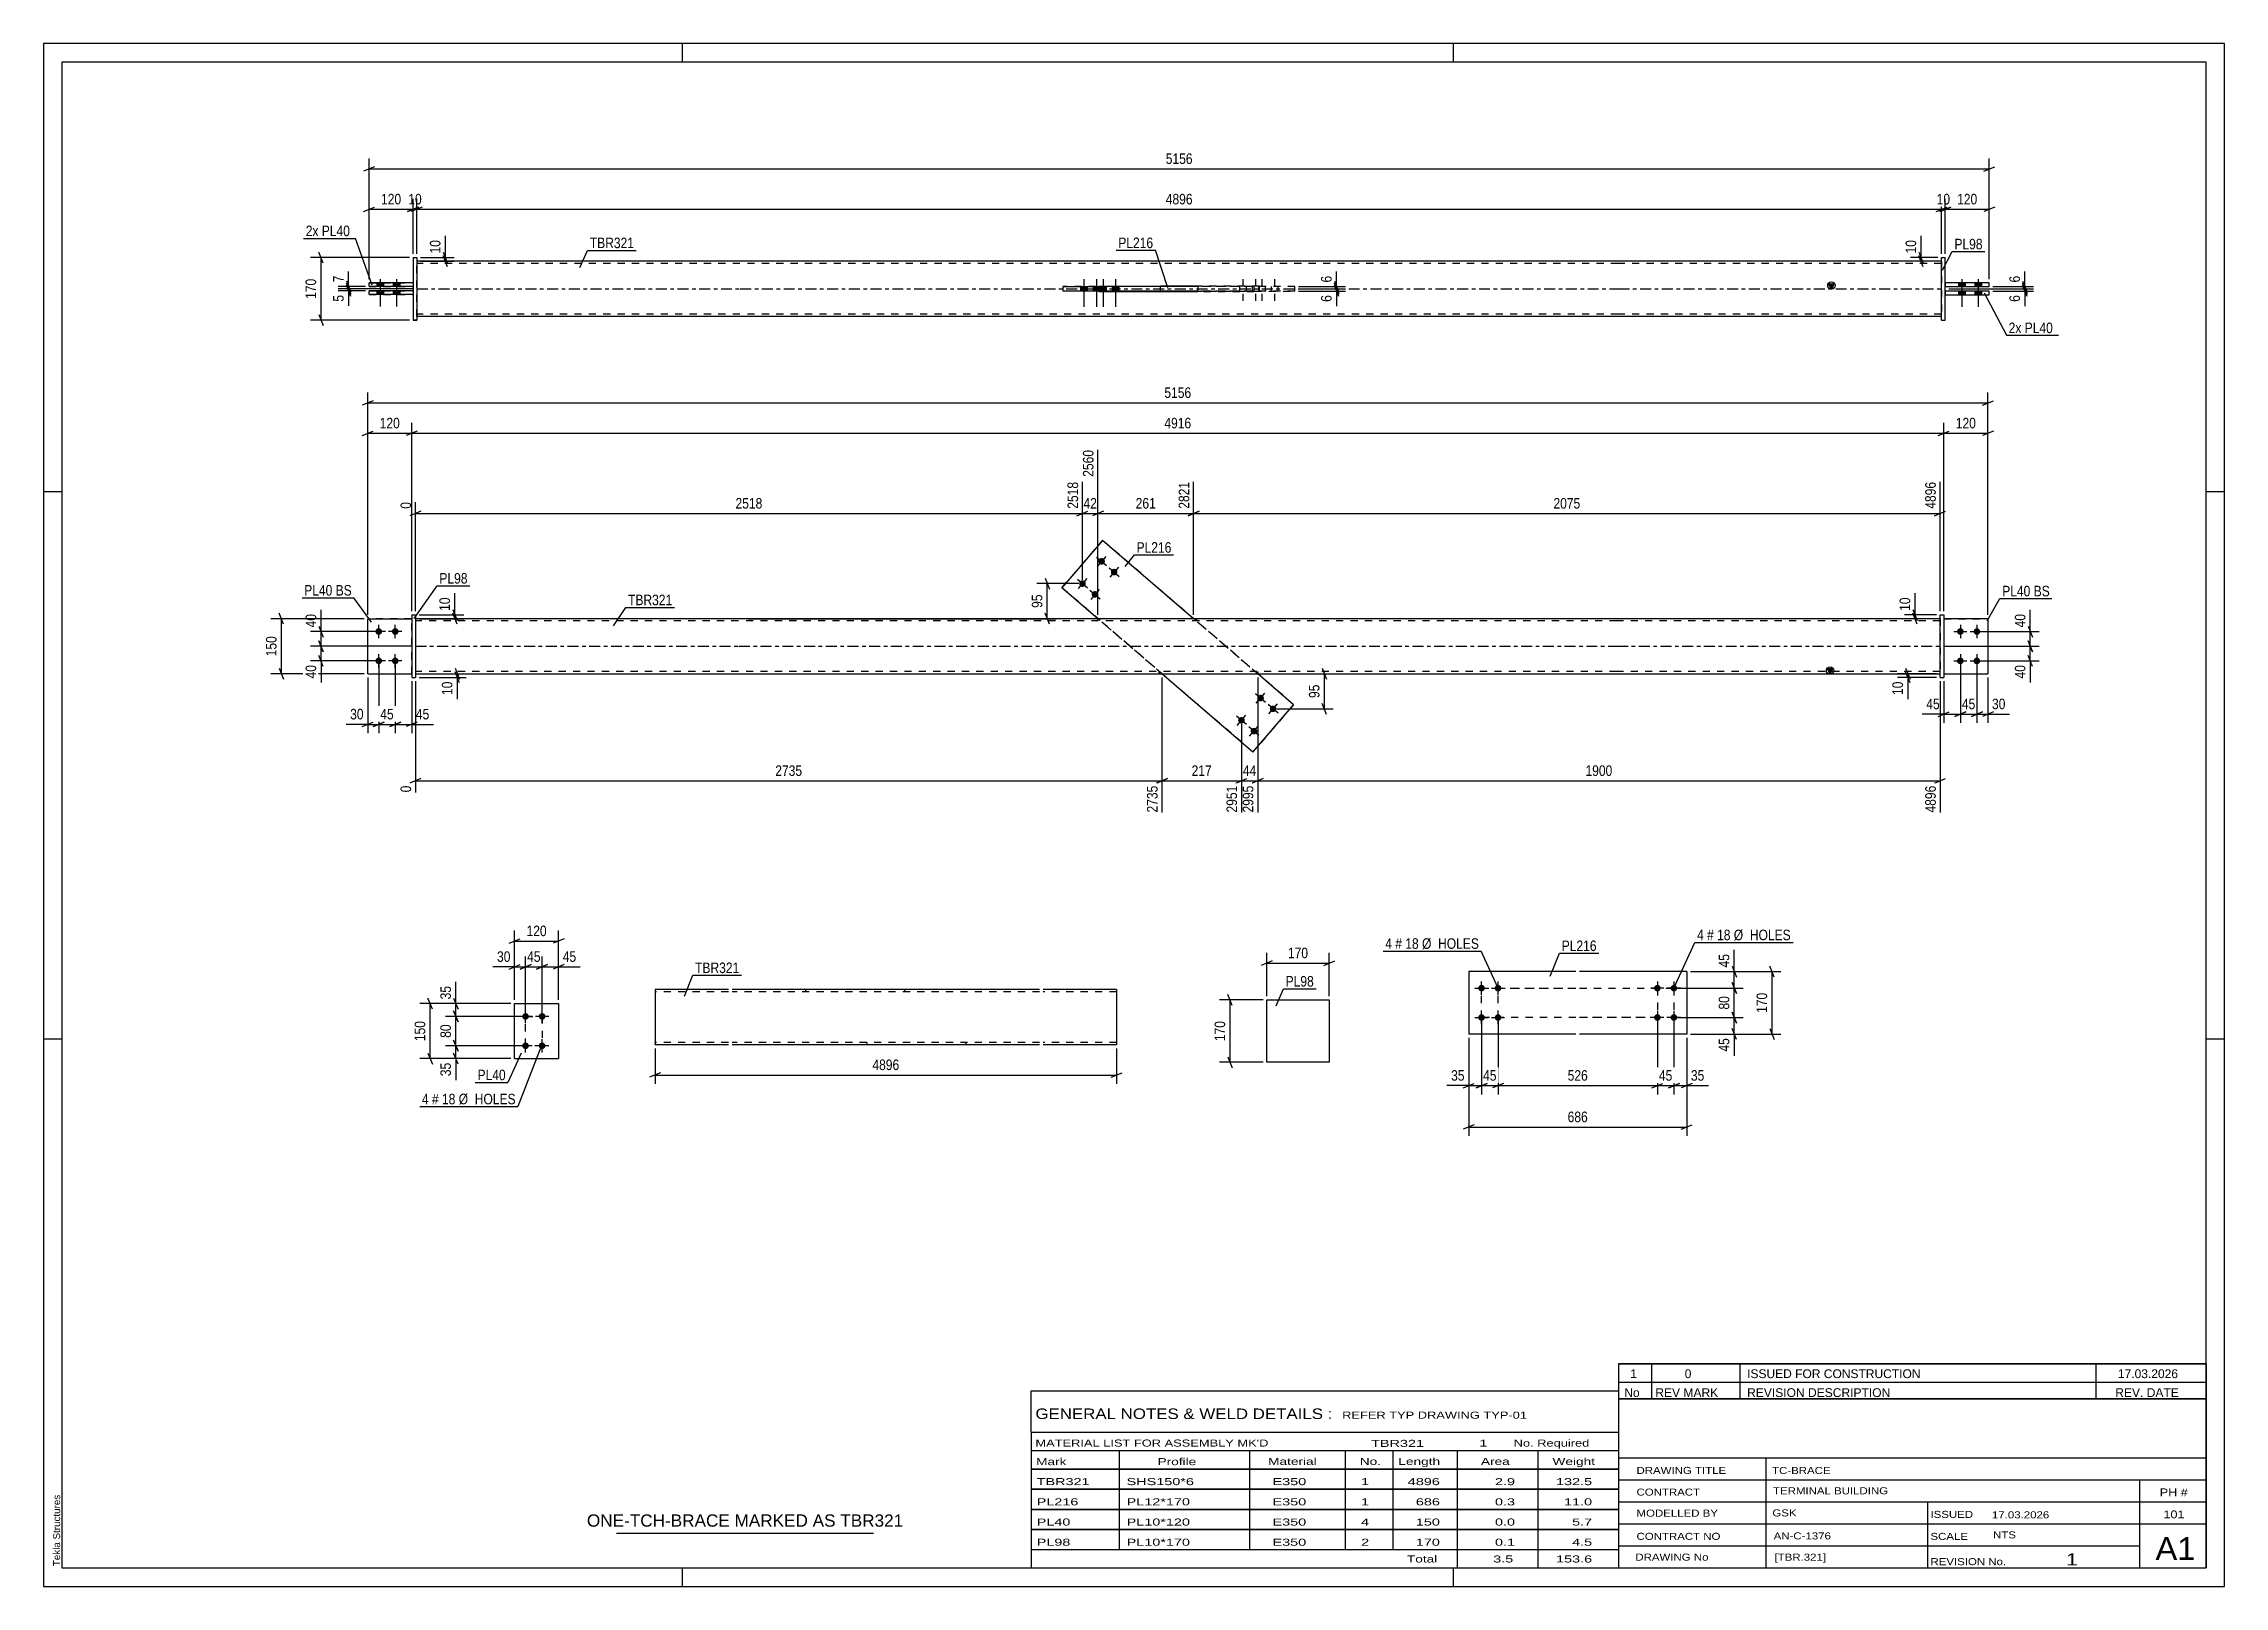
# Paper-space layout 'Layout1' of a CAD drawing. Header units: millimetres. Extents: x 0 to 594, y 0 to 420.
# The model-space entities are those that its viewports show. They can reach past a viewport. Long polylines and large blocks are cut down to what shows.
import ezdxf

# ---------------------------------------------------------------- set-up
doc = ezdxf.new("R2010")
doc.units = ezdxf.units.MM
doc.linetypes.add('DXK_LINE_DOT2', pattern=[3.9198, 1.9599, -1.9599])
doc.linetypes.add('DXK_LINE_DOT3', pattern=[5.9187, 2.979, -0.9799, 0.9799, -0.9799])
doc.layers.add('Viewport layer', color=7, linetype='Continuous', plot=False)
doc.styles.add('Arial', font='ARIAL.TTF', dxfattribs={"height": 0.2})
doc.styles.add('Arial Narrow', font='ARIALN.TTF', dxfattribs={"height": 0.2})

# ---------------------------------------------------------------- blocks, each defined once
blk = doc.blocks.new('Unknown-580873990-1130')
at = {"color": 5, "linetype": 'Continuous'}
for p, q in [((594, 420), (0, 420)), ((0, 420), (0, 0)), ((174, 415), (174, 420)), ((384, 415), (384, 420)), ((594, 0), (594, 420)), ((589, 415), (5, 415)), ((5, 415), (5, 5)), ((589, 5), (589, 415)), ((5, 298), (0, 298)), ((594, 298), (589, 298)), ((5, 149), (0, 149)), ((594, 149), (589, 149)), ((0, 0), (594, 0)), ((5, 5), (589, 5)), ((174, 0), (174, 5)), ((384, 0), (384, 5))]:
    blk.add_line(p, q, dxfattribs=at)
at = {"color": 174, "linetype": 'Continuous', "style": 'Arial'}
blk.add_text('Tekla Structures', height=1.9102, rotation=90, dxfattribs=at).set_placement((4.5, 5.5))
blk = doc.blocks.new('Bolt-580873990-3552 - 3550')
at = {"linetype": 'Continuous'}
for points in [[(439.56, 161.96, -1), (439.56, 163.76, -1)], [(444.06, 161.96, -1), (444.06, 163.76, -1)], [(439.56, 153.96, -1), (439.56, 155.76, -1)], [(444.06, 153.96, -1), (444.06, 155.76, -1)]]:
    blk.add_hatch(color=1, dxfattribs=at).paths.add_polyline_path(points)
at = {"color": 1, "linetype": 'Continuous'}
for p, q in [((441.36, 162.86), (437.76, 162.86)), ((439.56, 164.66), (439.56, 161.06)), ((445.86, 162.86), (442.26, 162.86)), ((444.06, 164.66), (444.06, 161.06)), ((441.36, 154.86), (437.76, 154.86)), ((439.56, 156.66), (439.56, 153.06)), ((445.86, 154.86), (442.26, 154.86)), ((444.06, 156.66), (444.06, 153.06))]:
    blk.add_line(p, q, dxfattribs=at)
blk = doc.blocks.new('Part-580873990-3551 - 3550')
at = {"color": 2, "linetype": 'Continuous'}
for p, q in [((417.36, 167.36), (388.16, 167.36)), ((388.16, 167.36), (388.16, 150.36)), ((447.56, 167.36), (418.36, 167.36)), ((447.56, 167.36), (447.56, 150.36)), ((417.36, 150.36), (388.16, 150.36)), ((447.56, 150.36), (418.36, 150.36))]:
    blk.add_line(p, q, dxfattribs=at)
blk = doc.blocks.new('Bolt-580873990-3553 - 3550')
at = {"linetype": 'Continuous'}
for points in [[(391.66, 163.76, -1), (391.66, 161.96, -1)], [(396.16, 163.76, -1), (396.16, 161.96, -1)], [(391.66, 155.76, -1), (391.66, 153.96, -1)], [(396.16, 155.76, -1), (396.16, 153.96, -1)]]:
    blk.add_hatch(color=1, dxfattribs=at).paths.add_polyline_path(points)
at = {"color": 1, "linetype": 'Continuous'}
for p, q in [((389.86, 162.86), (393.46, 162.86)), ((391.66, 161.06), (391.66, 164.66)), ((394.36, 162.86), (397.96, 162.86)), ((396.16, 161.06), (396.16, 164.66)), ((389.86, 154.86), (393.46, 154.86)), ((391.66, 153.06), (391.66, 156.66)), ((394.36, 154.86), (397.96, 154.86)), ((396.16, 153.06), (396.16, 156.66))]:
    blk.add_line(p, q, dxfattribs=at)
blk = doc.blocks.new('Part-580873990-2167 - 2161')
at = {"color": 2, "linetype": 'Continuous'}
for p, q in [((128.28, 143.67), (128.28, 158.67)), ((128.28, 158.67), (140.28, 158.67)), ((140.28, 158.67), (140.28, 143.67)), ((128.28, 143.67), (128.28, 143.67)), ((128.28, 143.67), (140.28, 143.67)), ((140.28, 143.67), (140.28, 143.67))]:
    blk.add_line(p, q, dxfattribs=at)
at = {"color": 7, "linetype": 'DXK_LINE_DOT2'}
for p, q in [((128.28, 158.67), (140.28, 158.67)), ((128.28, 143.67), (140.28, 143.67))]:
    blk.add_line(p, q, dxfattribs=at)
blk = doc.blocks.new('Bolt-580873990-2200 - 2161')
at = {"linetype": 'Continuous'}
for points in [[(131.28, 156.07), (131.47, 156.05), (131.65, 155.99), (131.81, 155.9), (131.95, 155.77), (132.06, 155.62), (132.14, 155.45), (132.17, 155.27), (132.17, 155.08), (132.14, 154.89), (132.06, 154.72), (131.95, 154.57), (131.81, 154.44), (131.65, 154.35), (131.47, 154.29), (131.28, 154.27), (131.09, 154.29), (130.91, 154.35), (130.75, 154.44), (130.61, 154.57), (130.5, 154.72), (130.42, 154.89), (130.38, 155.08), (130.38, 155.27), (130.42, 155.45), (130.5, 155.62), (130.61, 155.77), (130.75, 155.9), (130.91, 155.99), (131.09, 156.05)], [(135.78, 156.07), (135.97, 156.05), (136.15, 155.99), (136.31, 155.9), (136.45, 155.77), (136.56, 155.62), (136.64, 155.45), (136.67, 155.27), (136.67, 155.08), (136.64, 154.89), (136.56, 154.72), (136.45, 154.57), (136.31, 154.44), (136.15, 154.35), (135.97, 154.29), (135.78, 154.27), (135.59, 154.29), (135.41, 154.35), (135.25, 154.44), (135.11, 154.57), (135, 154.72), (134.92, 154.89), (134.88, 155.08), (134.88, 155.27), (134.92, 155.45), (135, 155.62), (135.11, 155.77), (135.25, 155.9), (135.41, 155.99), (135.59, 156.05)], [(131.28, 148.07), (131.47, 148.05), (131.65, 147.99), (131.81, 147.9), (131.95, 147.77), (132.06, 147.62), (132.14, 147.45), (132.17, 147.27), (132.17, 147.08), (132.14, 146.89), (132.06, 146.72), (131.95, 146.57), (131.81, 146.44), (131.65, 146.35), (131.47, 146.29), (131.28, 146.27), (131.09, 146.29), (130.91, 146.35), (130.75, 146.44), (130.61, 146.57), (130.5, 146.72), (130.42, 146.89), (130.38, 147.08), (130.38, 147.27), (130.42, 147.45), (130.5, 147.62), (130.61, 147.77), (130.75, 147.9), (130.91, 147.99), (131.09, 148.05)], [(135.78, 148.07), (135.97, 148.05), (136.15, 147.99), (136.31, 147.9), (136.45, 147.77), (136.56, 147.62), (136.64, 147.45), (136.67, 147.27), (136.67, 147.08), (136.64, 146.89), (136.56, 146.72), (136.45, 146.57), (136.31, 146.44), (136.15, 146.35), (135.97, 146.29), (135.78, 146.27), (135.59, 146.29), (135.41, 146.35), (135.25, 146.44), (135.11, 146.57), (135, 146.72), (134.92, 146.89), (134.88, 147.08), (134.88, 147.27), (134.92, 147.45), (135, 147.62), (135.11, 147.77), (135.25, 147.9), (135.41, 147.99), (135.59, 148.05)]]:
    blk.add_hatch(color=1, dxfattribs=at).paths.add_polyline_path(points)
at = {"color": 1, "linetype": 'Continuous'}
for p, q in [((133.08, 155.17), (129.48, 155.17)), ((131.28, 153.37), (131.28, 156.97)), ((137.58, 155.17), (133.98, 155.17)), ((135.78, 153.37), (135.78, 156.97)), ((131.28, 145.37), (131.28, 148.97)), ((135.78, 145.37), (135.78, 148.97)), ((133.08, 147.17), (129.48, 147.17)), ((137.58, 147.17), (133.98, 147.17))]:
    blk.add_line(p, q, dxfattribs=at)
blk = doc.blocks.new('Part-580873990-1695 - 1673')
at = {"color": 2, "linetype": 'Continuous'}
for p, q in [((529.58, 263.45), (517.58, 263.45)), ((529.58, 263.45), (529.58, 263.45)), ((529.58, 263.45), (529.58, 248.45)), ((517.58, 248.45), (529.58, 248.45))]:
    blk.add_line(p, q, dxfattribs=at)
at = {"color": 7, "linetype": 'DXK_LINE_DOT2'}
for p, q in [((517.58, 263.45), (529.58, 263.45)), ((517.58, 263.45), (517.58, 263.45)), ((517.58, 263.45), (517.58, 248.45)), ((517.58, 248.45), (529.58, 248.45))]:
    blk.add_line(p, q, dxfattribs=at)
blk = doc.blocks.new('Part-580873990-1679 - 1673')
at = {"color": 7, "linetype": 'DXK_LINE_DOT2'}
for p, q in [((88.28, 248.45), (88.28, 263.45)), ((88.28, 263.45), (100.28, 263.45)), ((100.28, 263.45), (88.28, 263.45)), ((100.28, 248.45), (100.28, 263.45)), ((88.28, 248.45), (88.28, 248.45)), ((88.28, 248.45), (100.28, 248.45)), ((88.28, 248.45), (100.28, 248.45)), ((100.28, 248.45), (100.28, 248.45))]:
    blk.add_line(p, q, dxfattribs=at)
blk = doc.blocks.new('Part-580873990-1700 - 1673')
at = {"linetype": 'Continuous'}
blk.add_hatch(color=2, dxfattribs=at).paths.add_polyline_path([(486.58, 248.45), (485.78, 249.85), (487.38, 249.85)])
at = {"color": 2, "linetype": 'Continuous'}
for p, q in [((189.28, 263.45), (101.28, 263.45)), ((428.48, 263.45), (189.38, 263.45)), ((516.58, 263.45), (428.58, 263.45)), ((486.58, 248.45), (485.78, 249.85)), ((485.78, 249.85), (487.38, 249.85)), ((487.38, 249.85), (486.58, 248.45)), ((101.28, 248.45), (189.28, 248.45)), ((189.38, 248.45), (428.48, 248.45)), ((428.58, 248.45), (516.58, 248.45))]:
    blk.add_line(p, q, dxfattribs=at)
at = {"color": 7, "linetype": 'DXK_LINE_DOT2'}
for p, q in [((101.28, 263.45), (101.28, 248.45)), ((189.28, 262.85), (101.28, 262.85)), ((428.48, 262.85), (189.38, 262.85)), ((287.06, 263.45), (287.06, 262.85)), ((314.04, 263.45), (314.04, 262.85)), ((516.58, 262.85), (428.58, 262.85)), ((516.58, 263.45), (516.58, 248.45)), ((189.28, 249.05), (101.28, 249.05)), ((428.48, 249.05), (189.38, 249.05)), ((303.81, 248.45), (303.81, 249.05)), ((330.79, 248.45), (330.79, 249.05)), ((516.58, 249.05), (428.58, 249.05))]:
    blk.add_line(p, q, dxfattribs=at)
at = {"color": 7, "linetype": 'DXK_LINE_DOT3'}
for p, q in [((101.28, 255.95), (189.28, 255.95)), ((189.38, 255.95), (428.48, 255.95)), ((428.58, 255.95), (516.58, 255.95))]:
    blk.add_line(p, q, dxfattribs=at)
at = {"color": 2, "linetype": 'Continuous'}
blk.add_circle((486.58, 249.35), 1, dxfattribs=at)
blk = doc.blocks.new('Part-580873990-1684 - 1673')
at = {"color": 2, "linetype": 'Continuous'}
for p, q in [((88.28, 248.45), (88.28, 263.45)), ((88.28, 263.45), (100.28, 263.45)), ((88.28, 248.45), (88.28, 248.45)), ((88.28, 248.45), (100.28, 248.45))]:
    blk.add_line(p, q, dxfattribs=at)
at = {"color": 7, "linetype": 'DXK_LINE_DOT2'}
for p, q in [((100.28, 263.45), (88.28, 263.45)), ((100.28, 248.45), (100.28, 263.45)), ((88.28, 248.45), (100.28, 248.45)), ((100.28, 248.45), (100.28, 248.45))]:
    blk.add_line(p, q, dxfattribs=at)
blk = doc.blocks.new('Part-580873990-1685 - 1673')
at = {"color": 2, "linetype": 'Continuous'}
for p, q in [((516.58, 264.45), (517.58, 264.45)), ((516.58, 247.45), (516.58, 264.45)), ((517.58, 264.45), (517.58, 247.45)), ((516.58, 247.45), (516.58, 247.45)), ((516.58, 247.45), (516.58, 247.45)), ((516.58, 247.45), (517.58, 247.45)), ((516.58, 247.45), (517.58, 247.45))]:
    blk.add_line(p, q, dxfattribs=at)
at = {"color": 7, "linetype": 'DXK_LINE_DOT2'}
blk.add_line((516.58, 264.45), (517.58, 264.45), dxfattribs=at)
blk = doc.blocks.new('Part-580873990-1690 - 1673')
at = {"color": 7, "linetype": 'DXK_LINE_DOT2'}
for p, q in [((517.58, 263.45), (529.58, 263.45)), ((529.58, 263.45), (517.58, 263.45)), ((517.58, 263.45), (517.58, 263.45)), ((517.58, 263.45), (517.58, 248.45)), ((529.58, 263.45), (529.58, 263.45)), ((529.58, 263.45), (529.58, 248.45)), ((517.58, 248.45), (529.58, 248.45)), ((517.58, 248.45), (529.58, 248.45))]:
    blk.add_line(p, q, dxfattribs=at)
blk = doc.blocks.new('Bolt-580873990-1706 - 1673')
at = {"linetype": 'Continuous'}
for points in [[(288.77, 279.74), (288.9, 279.6), (288.99, 279.44), (289.06, 279.27), (289.08, 279.08), (289.06, 278.89), (289.01, 278.71), (288.92, 278.55), (288.8, 278.4), (288.65, 278.29), (288.48, 278.21), (288.29, 278.17), (288.11, 278.16), (287.92, 278.2), (287.75, 278.27), (287.59, 278.38), (287.46, 278.51), (287.37, 278.67), (287.3, 278.85), (287.28, 279.04), (287.3, 279.23), (287.35, 279.41), (287.44, 279.57), (287.56, 279.71), (287.71, 279.83), (287.88, 279.91), (288.07, 279.95), (288.25, 279.96), (288.44, 279.92), (288.61, 279.85)], [(283.55, 273.67), (283.68, 273.54), (283.78, 273.38), (283.84, 273.2), (283.86, 273.01), (283.85, 272.83), (283.8, 272.64), (283.7, 272.48), (283.58, 272.34), (283.43, 272.22), (283.26, 272.14), (283.08, 272.1), (282.89, 272.1), (282.71, 272.13), (282.53, 272.2), (282.38, 272.31), (282.25, 272.45), (282.15, 272.61), (282.09, 272.78), (282.07, 272.97), (282.08, 273.16), (282.13, 273.34), (282.22, 273.5), (282.35, 273.65), (282.5, 273.76), (282.67, 273.84), (282.85, 273.88), (283.04, 273.89), (283.22, 273.85), (283.4, 273.78)], [(292.18, 276.81), (292.31, 276.67), (292.41, 276.51), (292.47, 276.33), (292.49, 276.15), (292.48, 275.96), (292.42, 275.78), (292.33, 275.61), (292.21, 275.47), (292.06, 275.36), (291.89, 275.28), (291.71, 275.23), (291.52, 275.23), (291.33, 275.26), (291.16, 275.34), (291.01, 275.44), (290.88, 275.58), (290.78, 275.74), (290.72, 275.92), (290.69, 276.1), (290.71, 276.29), (290.76, 276.47), (290.85, 276.64), (290.97, 276.78), (291.12, 276.89), (291.29, 276.97), (291.48, 277.02), (291.67, 277.02), (291.85, 276.99), (292.02, 276.91)], [(286.96, 270.74), (287.09, 270.6), (287.19, 270.44), (287.25, 270.27), (287.28, 270.08), (287.26, 269.89), (287.21, 269.71), (287.12, 269.55), (286.99, 269.4), (286.85, 269.29), (286.68, 269.21), (286.49, 269.17), (286.3, 269.16), (286.12, 269.2), (285.95, 269.27), (285.79, 269.38), (285.66, 269.51), (285.56, 269.67), (285.5, 269.85), (285.48, 270.04), (285.49, 270.23), (285.55, 270.41), (285.64, 270.57), (285.76, 270.71), (285.91, 270.83), (286.08, 270.91), (286.26, 270.95), (286.45, 270.96), (286.64, 270.92), (286.81, 270.85)]]:
    blk.add_hatch(color=1, dxfattribs=at).paths.add_polyline_path(points)
at = {"color": 1, "linetype": 'Continuous'}
for p, q in [((286.82, 280.23), (289.54, 277.89)), ((289.35, 280.42), (287.01, 277.69)), ((281.6, 274.17), (284.33, 271.82)), ((284.14, 274.36), (281.79, 271.63)), ((290.23, 277.3), (292.96, 274.95)), ((292.77, 277.49), (290.42, 274.76)), ((285.01, 271.23), (287.74, 268.89)), ((287.55, 271.42), (285.2, 268.69))]:
    blk.add_line(p, q, dxfattribs=at)
blk = doc.blocks.new('Bolt-580873990-1707 - 1673')
at = {"linetype": 'Continuous'}
for points in [[(330.89, 241.15), (330.76, 241.29), (330.66, 241.45), (330.6, 241.63), (330.58, 241.82), (330.59, 242), (330.65, 242.18), (330.74, 242.35), (330.86, 242.49), (331.01, 242.61), (331.18, 242.69), (331.36, 242.73), (331.55, 242.73), (331.74, 242.7), (331.91, 242.63), (332.06, 242.52), (332.19, 242.38), (332.29, 242.22), (332.35, 242.04), (332.38, 241.86), (332.36, 241.67), (332.31, 241.49), (332.22, 241.32), (332.1, 241.18), (331.95, 241.07), (331.78, 240.99), (331.59, 240.94), (331.4, 240.94), (331.22, 240.97), (331.05, 241.05)], [(334.3, 238.22), (334.17, 238.36), (334.08, 238.52), (334.01, 238.7), (333.99, 238.88), (334.01, 239.07), (334.06, 239.25), (334.15, 239.42), (334.27, 239.56), (334.42, 239.67), (334.59, 239.75), (334.78, 239.8), (334.96, 239.8), (335.15, 239.77), (335.32, 239.69), (335.48, 239.59), (335.61, 239.45), (335.7, 239.29), (335.77, 239.11), (335.79, 238.92), (335.78, 238.74), (335.72, 238.56), (335.63, 238.39), (335.51, 238.25), (335.36, 238.13), (335.19, 238.05), (335.01, 238.01), (334.82, 238.01), (334.63, 238.04), (334.46, 238.11)], [(325.68, 235.09), (325.55, 235.22), (325.45, 235.39), (325.39, 235.56), (325.36, 235.75), (325.38, 235.94), (325.43, 236.12), (325.52, 236.28), (325.65, 236.43), (325.8, 236.54), (325.97, 236.62), (326.15, 236.66), (326.34, 236.67), (326.52, 236.63), (326.7, 236.56), (326.85, 236.45), (326.98, 236.32), (327.08, 236.16), (327.14, 235.98), (327.16, 235.79), (327.15, 235.6), (327.09, 235.42), (327, 235.26), (326.88, 235.12), (326.73, 235), (326.56, 234.92), (326.38, 234.88), (326.19, 234.87), (326, 234.91), (325.83, 234.98)], [(329.09, 232.15), (328.96, 232.29), (328.86, 232.45), (328.8, 232.63), (328.78, 232.82), (328.79, 233), (328.85, 233.18), (328.94, 233.35), (329.06, 233.49), (329.21, 233.61), (329.38, 233.69), (329.56, 233.73), (329.75, 233.73), (329.93, 233.7), (330.11, 233.63), (330.26, 233.52), (330.39, 233.38), (330.49, 233.22), (330.55, 233.04), (330.58, 232.86), (330.56, 232.67), (330.51, 232.49), (330.42, 232.32), (330.29, 232.18), (330.14, 232.07), (329.97, 231.99), (329.79, 231.94), (329.6, 231.94), (329.42, 231.97), (329.24, 232.05)]]:
    blk.add_hatch(color=1, dxfattribs=at).paths.add_polyline_path(points)
at = {"color": 1, "linetype": 'Continuous'}
for p, q in [((332.84, 240.66), (330.11, 243.01)), ((330.3, 240.47), (332.65, 243.2)), ((336.26, 237.73), (333.53, 240.08)), ((333.72, 237.54), (336.06, 240.27)), ((327.63, 234.6), (324.9, 236.94)), ((325.09, 234.41), (327.44, 237.14)), ((331.04, 231.66), (328.31, 234.01)), ((328.5, 231.47), (330.85, 234.2))]:
    blk.add_line(p, q, dxfattribs=at)
blk = doc.blocks.new('Bolt-580873990-1709 - 1673')
at = {"linetype": 'Continuous'}
for points in [[(91.28, 260.85), (91.46, 260.83), (91.64, 260.77), (91.81, 260.68), (91.95, 260.55), (92.06, 260.4), (92.13, 260.23), (92.17, 260.04), (92.17, 259.85), (92.13, 259.67), (92.06, 259.5), (91.95, 259.35), (91.81, 259.22), (91.64, 259.13), (91.46, 259.07), (91.28, 259.05), (91.09, 259.07), (90.91, 259.13), (90.75, 259.22), (90.61, 259.35), (90.5, 259.5), (90.42, 259.67), (90.38, 259.85), (90.38, 260.04), (90.42, 260.23), (90.5, 260.4), (90.61, 260.55), (90.75, 260.68), (90.91, 260.77), (91.09, 260.83)], [(95.78, 260.85), (95.96, 260.83), (96.14, 260.77), (96.31, 260.68), (96.45, 260.55), (96.56, 260.4), (96.63, 260.23), (96.67, 260.04), (96.67, 259.85), (96.63, 259.67), (96.56, 259.5), (96.45, 259.35), (96.31, 259.22), (96.14, 259.13), (95.96, 259.07), (95.78, 259.05), (95.59, 259.07), (95.41, 259.13), (95.25, 259.22), (95.11, 259.35), (95, 259.5), (94.92, 259.67), (94.88, 259.85), (94.88, 260.04), (94.92, 260.23), (95, 260.4), (95.11, 260.55), (95.25, 260.68), (95.41, 260.77), (95.59, 260.83)], [(91.28, 252.85), (91.46, 252.83), (91.64, 252.77), (91.81, 252.68), (91.95, 252.55), (92.06, 252.4), (92.13, 252.23), (92.17, 252.04), (92.17, 251.85), (92.13, 251.67), (92.06, 251.5), (91.95, 251.35), (91.81, 251.22), (91.64, 251.13), (91.46, 251.07), (91.28, 251.05), (91.09, 251.07), (90.91, 251.13), (90.75, 251.22), (90.61, 251.35), (90.5, 251.5), (90.42, 251.67), (90.38, 251.85), (90.38, 252.04), (90.42, 252.23), (90.5, 252.4), (90.61, 252.55), (90.75, 252.68), (90.91, 252.77), (91.09, 252.83)], [(95.78, 252.85), (95.96, 252.83), (96.14, 252.77), (96.31, 252.68), (96.45, 252.55), (96.56, 252.4), (96.63, 252.23), (96.67, 252.04), (96.67, 251.85), (96.63, 251.67), (96.56, 251.5), (96.45, 251.35), (96.31, 251.22), (96.14, 251.13), (95.96, 251.07), (95.78, 251.05), (95.59, 251.07), (95.41, 251.13), (95.25, 251.22), (95.11, 251.35), (95, 251.5), (94.92, 251.67), (94.88, 251.85), (94.88, 252.04), (94.92, 252.23), (95, 252.4), (95.11, 252.55), (95.25, 252.68), (95.41, 252.77), (95.59, 252.83)]]:
    blk.add_hatch(color=1, dxfattribs=at).paths.add_polyline_path(points)
at = {"color": 1, "linetype": 'Continuous'}
for p, q in [((91.28, 258.15), (91.28, 261.75)), ((95.78, 258.15), (95.78, 261.75)), ((93.08, 259.95), (89.48, 259.95)), ((97.58, 259.95), (93.98, 259.95)), ((93.08, 251.95), (89.48, 251.95)), ((91.28, 250.15), (91.28, 253.75)), ((97.58, 251.95), (93.98, 251.95)), ((95.78, 250.15), (95.78, 253.75))]:
    blk.add_line(p, q, dxfattribs=at)
blk = doc.blocks.new('Bolt-580873990-1710 - 1673')
at = {"linetype": 'Continuous'}
for points in [[(522.08, 260.85), (522.27, 260.83), (522.44, 260.77), (522.61, 260.68), (522.75, 260.55), (522.86, 260.4), (522.93, 260.23), (522.97, 260.04), (522.97, 259.85), (522.93, 259.67), (522.86, 259.5), (522.75, 259.35), (522.61, 259.22), (522.44, 259.13), (522.27, 259.07), (522.08, 259.05), (521.89, 259.07), (521.71, 259.13), (521.55, 259.22), (521.41, 259.35), (521.3, 259.5), (521.22, 259.67), (521.18, 259.85), (521.18, 260.04), (521.22, 260.23), (521.3, 260.4), (521.41, 260.55), (521.55, 260.68), (521.71, 260.77), (521.89, 260.83)], [(526.58, 260.85), (526.77, 260.83), (526.94, 260.77), (527.11, 260.68), (527.25, 260.55), (527.36, 260.4), (527.43, 260.23), (527.47, 260.04), (527.47, 259.85), (527.43, 259.67), (527.36, 259.5), (527.25, 259.35), (527.11, 259.22), (526.94, 259.13), (526.77, 259.07), (526.58, 259.05), (526.39, 259.07), (526.21, 259.13), (526.05, 259.22), (525.91, 259.35), (525.8, 259.5), (525.72, 259.67), (525.68, 259.85), (525.68, 260.04), (525.72, 260.23), (525.8, 260.4), (525.91, 260.55), (526.05, 260.68), (526.21, 260.77), (526.39, 260.83)], [(522.08, 252.85), (522.27, 252.83), (522.44, 252.77), (522.61, 252.68), (522.75, 252.55), (522.86, 252.4), (522.93, 252.23), (522.97, 252.04), (522.97, 251.85), (522.93, 251.67), (522.86, 251.5), (522.75, 251.35), (522.61, 251.22), (522.44, 251.13), (522.27, 251.07), (522.08, 251.05), (521.89, 251.07), (521.71, 251.13), (521.55, 251.22), (521.41, 251.35), (521.3, 251.5), (521.22, 251.67), (521.18, 251.85), (521.18, 252.04), (521.22, 252.23), (521.3, 252.4), (521.41, 252.55), (521.55, 252.68), (521.71, 252.77), (521.89, 252.83)], [(526.58, 252.85), (526.77, 252.83), (526.94, 252.77), (527.11, 252.68), (527.25, 252.55), (527.36, 252.4), (527.43, 252.23), (527.47, 252.04), (527.47, 251.85), (527.43, 251.67), (527.36, 251.5), (527.25, 251.35), (527.11, 251.22), (526.94, 251.13), (526.77, 251.07), (526.58, 251.05), (526.39, 251.07), (526.21, 251.13), (526.05, 251.22), (525.91, 251.35), (525.8, 251.5), (525.72, 251.67), (525.68, 251.85), (525.68, 252.04), (525.72, 252.23), (525.8, 252.4), (525.91, 252.55), (526.05, 252.68), (526.21, 252.77), (526.39, 252.83)]]:
    blk.add_hatch(color=1, dxfattribs=at).paths.add_polyline_path(points)
at = {"color": 1, "linetype": 'Continuous'}
for p, q in [((522.08, 261.75), (522.08, 258.15)), ((526.58, 261.75), (526.58, 258.15)), ((520.28, 259.95), (523.88, 259.95)), ((524.78, 259.95), (528.38, 259.95)), ((520.28, 251.95), (523.88, 251.95)), ((522.08, 253.75), (522.08, 250.15)), ((524.78, 251.95), (528.38, 251.95)), ((526.58, 253.75), (526.58, 250.15))]:
    blk.add_line(p, q, dxfattribs=at)
blk = doc.blocks.new('Part-580873990-1715 - 1673')
at = {"color": 2, "linetype": 'Continuous'}
for p, q in [((288.46, 284.75), (277.38, 271.86)), ((288.46, 284.75), (288.46, 284.75)), ((313.24, 263.45), (288.46, 284.75)), ((287.16, 263.45), (277.38, 271.86)), ((277.38, 271.86), (277.38, 271.86)), ((329.4, 227.14), (304.61, 248.45)), ((340.48, 240.03), (330.69, 248.45)), ((329.4, 227.14), (340.48, 240.03)), ((340.48, 240.03), (340.48, 240.03)), ((329.4, 227.14), (329.4, 227.14))]:
    blk.add_line(p, q, dxfattribs=at)
at = {"color": 7, "linetype": 'DXK_LINE_DOT2'}
for p, q in [((277.38, 271.86), (288.46, 284.75)), ((340.48, 240.03), (288.46, 284.75)), ((329.4, 227.14), (277.38, 271.86)), ((304.61, 248.45), (287.16, 263.45)), ((330.69, 248.45), (313.24, 263.45)), ((340.48, 240.03), (329.4, 227.14))]:
    blk.add_line(p, q, dxfattribs=at)
blk = doc.blocks.new('Part-580873990-1720 - 1673')
at = {"color": 2, "linetype": 'Continuous'}
for p, q in [((100.28, 264.45), (101.28, 264.45)), ((100.28, 264.45), (100.28, 247.45)), ((101.28, 264.45), (101.28, 264.45)), ((101.28, 264.45), (101.28, 247.45)), ((100.28, 247.45), (101.28, 247.45))]:
    blk.add_line(p, q, dxfattribs=at)
at = {"color": 7, "linetype": 'DXK_LINE_DOT2'}
for p, q in [((100.28, 264.45), (101.28, 264.45)), ((100.28, 247.45), (101.28, 247.45))]:
    blk.add_line(p, q, dxfattribs=at)
blk = doc.blocks.new('Part-580873990-1418 - 1367')
at = {"color": 2, "linetype": 'Continuous'}
for p, q in [((88.65, 351.7), (88.65, 352.7)), ((100.65, 352.7), (88.65, 352.7)), ((88.65, 351.7), (88.65, 351.7)), ((100.65, 351.7), (88.65, 351.7))]:
    blk.add_line(p, q, dxfattribs=at)
at = {"color": 7, "linetype": 'DXK_LINE_DOT2'}
for p, q in [((88.65, 352.7), (100.65, 352.7)), ((88.65, 351.7), (100.65, 351.7)), ((100.65, 352.7), (100.65, 351.7))]:
    blk.add_line(p, q, dxfattribs=at)
blk = doc.blocks.new('Bolt-580873990-1370 - 1367')
at = {"linetype": 'Continuous'}
for points in [[(90.75, 353.9), (92.55, 353.9), (92.55, 354.9), (90.75, 354.9)], [(90.75, 353.9), (92.55, 353.9), (92.55, 354.9), (90.75, 354.9)], [(90.75, 351.7), (92.55, 351.7), (92.55, 352.7), (90.75, 352.7)], [(90.75, 351.7), (92.55, 351.7), (92.55, 352.7), (90.75, 352.7)], [(95.25, 353.9), (97.05, 353.9), (97.05, 354.9), (95.25, 354.9)], [(95.25, 353.9), (97.05, 353.9), (97.05, 354.9), (95.25, 354.9)], [(95.25, 351.7), (97.05, 351.7), (97.05, 352.7), (95.25, 352.7)], [(95.25, 351.7), (97.05, 351.7), (97.05, 352.7), (95.25, 352.7)]]:
    blk.add_hatch(color=1, dxfattribs=at).paths.add_polyline_path(points)
at = {"color": 1, "linetype": 'Continuous'}
for p, q in [((90.75, 354.9), (90.75, 353.9)), ((90.75, 354.9), (90.75, 353.9)), ((90.75, 352.7), (90.75, 351.7)), ((90.75, 352.7), (90.75, 351.7)), ((91.65, 355.9), (91.65, 348.4)), ((91.65, 355.9), (91.65, 348.4)), ((92.55, 354.9), (92.55, 353.9)), ((92.55, 354.9), (92.55, 353.9)), ((92.55, 352.7), (92.55, 351.7)), ((92.55, 352.7), (92.55, 351.7)), ((95.25, 354.9), (95.25, 353.9)), ((95.25, 354.9), (95.25, 353.9)), ((95.25, 352.7), (95.25, 351.7)), ((95.25, 352.7), (95.25, 351.7)), ((96.15, 355.9), (96.15, 348.4)), ((96.15, 355.9), (96.15, 348.4)), ((97.05, 354.9), (97.05, 353.9)), ((97.05, 354.9), (97.05, 353.9)), ((97.05, 352.7), (97.05, 351.7)), ((97.05, 352.7), (97.05, 351.7))]:
    blk.add_line(p, q, dxfattribs=at)
blk = doc.blocks.new('Bolt-580873990-1435 - 1367')
at = {"color": 1, "linetype": 'DXK_LINE_DOT2'}
for p, q in [((325.74, 353.85), (325.74, 352.65)), ((326.64, 355.85), (326.64, 348.35)), ((327.54, 353.85), (327.54, 352.65)), ((329.15, 353.85), (329.15, 352.65)), ((330.05, 355.85), (330.05, 348.35)), ((330.95, 353.85), (330.95, 352.65)), ((330.95, 353.85), (330.95, 352.65)), ((331.85, 355.85), (331.85, 348.35)), ((332.75, 353.85), (332.75, 352.65)), ((334.37, 353.85), (334.37, 352.65)), ((335.27, 355.85), (335.27, 348.35)), ((336.17, 353.85), (336.17, 352.65))]:
    blk.add_line(p, q, dxfattribs=at)
blk = doc.blocks.new('Bolt-580873990-1371 - 1367')
at = {"linetype": 'Continuous'}
for points in [[(523.35, 354.85), (521.55, 354.85), (521.55, 353.85), (523.35, 353.85)], [(523.35, 354.85), (521.55, 354.85), (521.55, 353.85), (523.35, 353.85)], [(523.35, 352.65), (521.55, 352.65), (521.55, 351.65), (523.35, 351.65)], [(523.35, 352.65), (521.55, 352.65), (521.55, 351.65), (523.35, 351.65)], [(527.85, 354.85), (526.05, 354.85), (526.05, 353.85), (527.85, 353.85)], [(527.85, 354.85), (526.05, 354.85), (526.05, 353.85), (527.85, 353.85)], [(527.85, 352.65), (526.05, 352.65), (526.05, 351.65), (527.85, 351.65)], [(527.85, 352.65), (526.05, 352.65), (526.05, 351.65), (527.85, 351.65)]]:
    blk.add_hatch(color=1, dxfattribs=at).paths.add_polyline_path(points)
at = {"color": 1, "linetype": 'Continuous'}
for p, q in [((521.55, 354.85), (521.55, 353.85)), ((521.55, 354.85), (521.55, 353.85)), ((521.55, 352.65), (521.55, 351.65)), ((521.55, 352.65), (521.55, 351.65)), ((522.45, 355.85), (522.45, 348.35)), ((522.45, 355.85), (522.45, 348.35)), ((523.35, 354.85), (523.35, 353.85)), ((523.35, 354.85), (523.35, 353.85)), ((523.35, 352.65), (523.35, 351.65)), ((523.35, 352.65), (523.35, 351.65)), ((526.05, 354.85), (526.05, 353.85)), ((526.05, 354.85), (526.05, 353.85)), ((526.05, 352.65), (526.05, 351.65)), ((526.05, 352.65), (526.05, 351.65)), ((526.95, 355.85), (526.95, 348.35)), ((526.95, 355.85), (526.95, 348.35)), ((527.85, 354.85), (527.85, 353.85)), ((527.85, 354.85), (527.85, 353.85)), ((527.85, 352.65), (527.85, 351.65)), ((527.85, 352.65), (527.85, 351.65))]:
    blk.add_line(p, q, dxfattribs=at)
blk = doc.blocks.new('Part-580873990-1456 - 1367')
at = {"linetype": 'Continuous'}
blk.add_hatch(color=2, dxfattribs=at).paths.add_polyline_path([(486.95, 353.25), (486.15, 354.65), (487.75, 354.65)])
at = {"color": 2, "linetype": 'Continuous'}
for p, q in [((189.65, 360.75), (101.65, 360.75)), ((428.85, 360.75), (189.75, 360.75)), ((516.95, 360.75), (428.95, 360.75)), ((287.44, 353.85), (287.44, 353.95)), ((287.44, 353.95), (287.44, 353.95)), ((287.44, 353.95), (314.42, 353.95)), ((287.44, 352.65), (287.44, 352.55)), ((287.44, 352.55), (314.42, 352.55)), ((304.19, 353.85), (304.19, 353.95)), ((304.19, 353.95), (304.19, 353.95)), ((314.42, 353.95), (304.19, 353.95)), ((304.19, 352.65), (304.19, 352.55)), ((314.42, 353.95), (314.42, 352.55)), ((486.95, 353.25), (486.15, 354.65)), ((486.15, 354.65), (487.75, 354.65)), ((487.75, 354.65), (486.95, 353.25)), ((189.65, 345.75), (101.65, 345.75)), ((428.85, 345.75), (189.75, 345.75)), ((516.95, 345.75), (428.95, 345.75))]:
    blk.add_line(p, q, dxfattribs=at)
at = {"color": 7, "linetype": 'DXK_LINE_DOT2'}
for p, q in [((101.65, 345.75), (101.65, 360.75)), ((189.65, 360.15), (101.65, 360.15)), ((428.85, 360.15), (189.75, 360.15)), ((516.95, 360.15), (428.95, 360.15)), ((516.95, 360.75), (516.95, 345.75)), ((287.44, 352.65), (287.44, 353.95)), ((287.44, 353.95), (314.42, 353.95)), ((287.44, 352.55), (314.42, 352.55)), ((304.19, 352.65), (304.19, 353.95)), ((304.19, 353.95), (331.17, 353.95)), ((304.19, 352.55), (304.19, 352.55)), ((304.19, 352.55), (304.19, 352.55)), ((331.17, 352.55), (304.19, 352.55)), ((304.19, 352.55), (304.19, 352.55)), ((304.19, 352.55), (331.17, 352.55)), ((331.17, 353.95), (314.42, 353.95)), ((331.17, 352.55), (331.17, 353.95)), ((189.65, 346.35), (101.65, 346.35)), ((428.85, 346.35), (189.75, 346.35)), ((516.95, 346.35), (428.95, 346.35))]:
    blk.add_line(p, q, dxfattribs=at)
at = {"color": 7, "linetype": 'DXK_LINE_DOT3'}
for p, q in [((101.65, 353.25), (189.65, 353.25)), ((189.75, 353.25), (428.85, 353.25)), ((428.95, 353.25), (516.95, 353.25))]:
    blk.add_line(p, q, dxfattribs=at)
at = {"color": 2, "linetype": 'Continuous'}
blk.add_circle((486.95, 354.15), 1, dxfattribs=at)
blk = doc.blocks.new('Part-580873990-1413 - 1367')
at = {"color": 2, "linetype": 'Continuous'}
for p, q in [((88.65, 353.9), (88.65, 354.9)), ((100.65, 354.9), (88.65, 354.9)), ((88.65, 353.9), (88.65, 353.9)), ((100.65, 353.9), (88.65, 353.9))]:
    blk.add_line(p, q, dxfattribs=at)
at = {"color": 7, "linetype": 'DXK_LINE_DOT2'}
for p, q in [((88.65, 354.9), (88.65, 354.9)), ((88.65, 354.9), (100.65, 354.9)), ((88.65, 353.9), (100.65, 353.9)), ((100.65, 354.9), (100.65, 353.9))]:
    blk.add_line(p, q, dxfattribs=at)
blk = doc.blocks.new('Part-580873990-1461 - 1367')
at = {"color": 2, "linetype": 'Continuous'}
for p, q in [((529.95, 352.65), (517.95, 352.65)), ((517.95, 351.65), (529.95, 351.65)), ((517.95, 351.65), (529.95, 351.65)), ((529.95, 351.65), (529.95, 352.65))]:
    blk.add_line(p, q, dxfattribs=at)
at = {"color": 7, "linetype": 'DXK_LINE_DOT2'}
for p, q in [((517.95, 352.65), (517.95, 351.65)), ((529.95, 352.65), (517.95, 352.65)), ((529.95, 351.65), (529.95, 351.65)), ((529.95, 351.65), (529.95, 351.65))]:
    blk.add_line(p, q, dxfattribs=at)
blk = doc.blocks.new('Part-580873990-1397 - 1367')
at = {"color": 2, "linetype": 'Continuous'}
for p, q in [((277.75, 352.65), (277.75, 353.85)), ((277.75, 353.85), (288.84, 353.85)), ((314.42, 352.65), (277.75, 352.65)), ((288.84, 352.65), (277.75, 352.65)), ((288.84, 352.65), (288.84, 353.85)), ((314.42, 353.85), (288.84, 353.85)), ((314.42, 352.65), (288.84, 352.65))]:
    blk.add_line(p, q, dxfattribs=at)
at = {"color": 7, "linetype": 'DXK_LINE_DOT2'}
for p, q in [((329.77, 353.84), (277.75, 353.85)), ((340.85, 353.85), (314.42, 353.85)), ((329.77, 352.64), (314.42, 352.65)), ((340.85, 352.65), (314.42, 352.65)), ((340.85, 353.85), (329.77, 353.84)), ((329.77, 352.64), (329.77, 353.84)), ((329.77, 352.64), (340.85, 352.65)), ((340.85, 352.65), (340.85, 353.85))]:
    blk.add_line(p, q, dxfattribs=at)
blk = doc.blocks.new('Part-580873990-1398 - 1367')
at = {"color": 2, "linetype": 'Continuous'}
for p, q in [((100.65, 361.75), (101.65, 361.75)), ((100.65, 361.75), (100.65, 344.75)), ((101.65, 361.75), (101.65, 361.75)), ((101.65, 361.75), (101.65, 344.75)), ((101.65, 344.75), (100.65, 344.75)), ((100.65, 344.75), (100.65, 344.75))]:
    blk.add_line(p, q, dxfattribs=at)
at = {"color": 7, "linetype": 'DXK_LINE_DOT2'}
for p, q in [((100.65, 361.75), (101.65, 361.75)), ((101.65, 361.75), (101.65, 361.75)), ((100.65, 344.75), (101.65, 344.75))]:
    blk.add_line(p, q, dxfattribs=at)
blk = doc.blocks.new('Part-580873990-1433 - 1367')
at = {"color": 2, "linetype": 'Continuous'}
for p, q in [((516.95, 344.75), (516.95, 361.75)), ((516.95, 361.75), (517.95, 361.75)), ((517.95, 344.75), (517.95, 361.75)), ((516.95, 344.75), (517.95, 344.75)), ((516.95, 344.75), (516.95, 344.75)), ((516.95, 344.75), (516.95, 344.75)), ((516.95, 344.75), (517.95, 344.75)), ((517.95, 344.75), (517.95, 344.75)), ((517.95, 344.75), (517.95, 344.75))]:
    blk.add_line(p, q, dxfattribs=at)
at = {"color": 7, "linetype": 'DXK_LINE_DOT2'}
for q in [(516.95, 361.75), (517.95, 361.75)]:
    blk.add_line((516.95, 361.75), q, dxfattribs=at)
blk = doc.blocks.new('Bolt-580873990-1436 - 1367')
at = {"linetype": 'Continuous'}
for points in [[(284.24, 353.85), (282.44, 353.85), (282.44, 352.65), (284.24, 352.65)], [(287.65, 353.85), (285.85, 353.85), (285.85, 352.65), (287.65, 352.65)], [(289.46, 353.85), (287.66, 353.85), (287.66, 352.65), (289.46, 352.65)], [(292.87, 353.85), (291.07, 353.85), (291.07, 352.65), (292.87, 352.65)]]:
    blk.add_hatch(color=1, dxfattribs=at).paths.add_polyline_path(points)
at = {"color": 1, "linetype": 'Continuous'}
for p, q in [((282.44, 353.85), (282.44, 352.65)), ((283.34, 355.85), (283.34, 348.35)), ((284.24, 353.85), (284.24, 352.65)), ((285.85, 353.85), (285.85, 352.65)), ((286.75, 355.85), (286.75, 348.35)), ((287.65, 353.85), (287.65, 352.65)), ((287.66, 353.85), (287.66, 352.65)), ((288.56, 355.85), (288.56, 348.35)), ((289.46, 353.85), (289.46, 352.65)), ((291.07, 353.85), (291.07, 352.65)), ((291.97, 355.85), (291.97, 348.35)), ((292.87, 353.85), (292.87, 352.65))]:
    blk.add_line(p, q, dxfattribs=at)
blk = doc.blocks.new('Part-580873990-1466 - 1367')
at = {"color": 2, "linetype": 'Continuous'}
for p, q in [((529.95, 354.85), (517.95, 354.85)), ((517.95, 353.85), (529.95, 353.85)), ((517.95, 353.85), (529.95, 353.85)), ((529.95, 353.85), (529.95, 354.85))]:
    blk.add_line(p, q, dxfattribs=at)
at = {"color": 7, "linetype": 'DXK_LINE_DOT2'}
for p, q in [((517.95, 354.85), (517.95, 353.85)), ((529.95, 354.85), (517.95, 354.85)), ((529.95, 353.85), (529.95, 353.85)), ((529.95, 353.85), (529.95, 353.85))]:
    blk.add_line(p, q, dxfattribs=at)
blk = doc.blocks.new('Part-580873990-2404 - 2398')
at = {"color": 2, "linetype": 'Continuous'}
for p, q in [((333.17, 159.67), (350.17, 159.67)), ((333.17, 142.67), (333.17, 159.67)), ((350.17, 159.67), (350.17, 142.67)), ((350.17, 142.67), (333.17, 142.67))]:
    blk.add_line(p, q, dxfattribs=at)
blk = doc.blocks.new('Part-580873990-2436 - 2428')
at = {"color": 2, "linetype": 'Continuous'}
for p, q in [((166.54, 162.47), (166.54, 147.56)), ((186.54, 162.47), (166.54, 162.47)), ((271.27, 162.47), (187.54, 162.47)), ((292.27, 162.47), (272.27, 162.47)), ((292.27, 162.47), (292.27, 147.47)), ((166.54, 147.47), (166.54, 147.56)), ((186.54, 147.47), (166.54, 147.47)), ((271.27, 147.47), (187.54, 147.47)), ((292.27, 147.47), (272.27, 147.47))]:
    blk.add_line(p, q, dxfattribs=at)
at = {"color": 7, "linetype": 'DXK_LINE_DOT2'}
for p, q in [((186.54, 161.87), (166.54, 161.87)), ((271.27, 161.87), (187.54, 161.87)), ((207.54, 162.47), (207.54, 161.87)), ((234.52, 162.47), (234.52, 161.87)), ((292.27, 161.87), (272.27, 161.87)), ((166.54, 148.07), (166.54, 148.12)), ((186.54, 148.07), (166.54, 148.07)), ((271.27, 148.07), (187.54, 148.07)), ((224.29, 147.47), (224.29, 148.07)), ((251.27, 147.47), (251.27, 148.07)), ((292.27, 148.07), (272.27, 148.07)), ((292.27, 148.07), (292.27, 148.12))]:
    blk.add_line(p, q, dxfattribs=at)
blk = doc.blocks.new('Rectangle-580873990-3728 - 3550')
at = {"color": 1, "linetype": 'DXK_LINE_DOT2'}
for p, q in [((391.66, 162.86), (417.36, 162.86)), ((391.66, 154.86), (391.66, 162.86)), ((418.36, 162.86), (444.06, 162.86)), ((444.06, 162.86), (444.06, 154.86)), ((417.36, 154.86), (391.66, 154.86)), ((444.06, 154.86), (418.36, 154.86))]:
    blk.add_line(p, q, dxfattribs=at)
blk = doc.blocks.new('Rectangle-580873990-2384 - 2161')
at = {"color": 1, "linetype": 'DXK_LINE_DOT2'}
blk.add_lwpolyline([(131.28, 155.17), (135.78, 155.17), (135.78, 147.17), (131.28, 147.17), (131.28, 155.17)], close=True, dxfattribs=at)
blk = doc.blocks.new('Rectangle-580873990-3738 - 3550')
at = {"color": 1, "linetype": 'DXK_LINE_DOT2'}
for p, q in [((396.16, 162.86), (417.36, 162.86)), ((396.16, 154.86), (396.16, 162.86)), ((418.36, 162.86), (439.56, 162.86)), ((439.56, 162.86), (439.56, 154.86)), ((417.36, 154.86), (396.16, 154.86)), ((439.56, 154.86), (418.36, 154.86))]:
    blk.add_line(p, q, dxfattribs=at)
blk = doc.blocks.new('StraightDimension-580873990-3560 - 3550')
at = {"color": 7, "linetype": 'Continuous'}
for p, q in [((396.16, 153.86), (396.16, 133.92)), ((439.56, 153.86), (439.56, 133.92)), ((397.66, 136.92), (394.66, 135.72)), ((438.06, 135.72), (441.06, 136.92)), ((396.16, 136.32), (439.56, 136.32))]:
    blk.add_line(p, q, dxfattribs=at)
at = {"color": 0}
blk.add_wipeout([(421.2, 137.07), (421.2, 141.27), (414.52, 141.27), (414.52, 137.07)], dxfattribs=at)
at = {"color": 3, "style": 'Arial Narrow'}
blk.add_text('526', height=2.863, dxfattribs=at).set_placement((415.12, 137.67))
blk = doc.blocks.new('StraightDimension-580873990-3558 - 3550')
at = {"color": 7, "linetype": 'Continuous'}
for p, q in [((444.06, 153.86), (444.06, 133.92)), ((447.56, 149.36), (447.56, 133.92)), ((442.56, 135.72), (445.56, 136.92)), ((449.06, 136.92), (446.06, 135.72)), ((444.06, 136.32), (447.56, 136.32))]:
    blk.add_line(p, q, dxfattribs=at)
at = {"color": 0}
blk.add_wipeout([(452.94, 137.07), (452.94, 141.27), (448.09, 141.27), (448.09, 137.07)], dxfattribs=at)
at = {"color": 7, "linetype": 'Continuous'}
blk.add_line((447.56, 136.32), (453.47, 136.32), dxfattribs=at)
blk.add_line((447.56, 136.32), (453.47, 136.32), dxfattribs=at)
at = {"color": 3, "style": 'Arial Narrow'}
blk.add_text('35', height=2.863, dxfattribs=at).set_placement((448.69, 137.67))
blk = doc.blocks.new('StraightDimension-580873990-3559 - 3550')
at = {"color": 7, "linetype": 'Continuous'}
for p, q in [((439.56, 153.86), (439.56, 133.92)), ((444.06, 153.86), (444.06, 133.92)), ((438.06, 135.72), (441.06, 136.92)), ((445.56, 136.92), (442.56, 135.72)), ((439.56, 136.32), (444.06, 136.32))]:
    blk.add_line(p, q, dxfattribs=at)
at = {"color": 0}
blk.add_wipeout([(444.24, 137.07), (444.24, 141.27), (439.38, 141.27), (439.38, 137.07)], dxfattribs=at)
at = {"color": 3, "style": 'Arial Narrow'}
blk.add_text('45', height=2.863, dxfattribs=at).set_placement((439.98, 137.67))
blk = doc.blocks.new('StraightDimension-580873990-3561 - 3550')
at = {"color": 7, "linetype": 'Continuous'}
for p, q in [((391.66, 153.86), (391.66, 133.92)), ((396.16, 153.86), (396.16, 133.92)), ((390.16, 135.72), (393.16, 136.92)), ((397.66, 136.92), (394.66, 135.72)), ((391.66, 136.32), (396.16, 136.32))]:
    blk.add_line(p, q, dxfattribs=at)
at = {"color": 0}
blk.add_wipeout([(396.34, 137.07), (396.34, 141.27), (391.48, 141.27), (391.48, 137.07)], dxfattribs=at)
at = {"color": 3, "style": 'Arial Narrow'}
blk.add_text('45', height=2.863, dxfattribs=at).set_placement((392.08, 137.67))
blk = doc.blocks.new('StraightDimension-580873990-3562 - 3550')
at = {"color": 7, "linetype": 'Continuous'}
for p, q in [((388.16, 149.36), (388.16, 133.92)), ((391.66, 153.86), (391.66, 133.92)), ((386.66, 135.72), (389.66, 136.92)), ((393.16, 136.92), (390.16, 135.72)), ((388.16, 136.32), (391.66, 136.32))]:
    blk.add_line(p, q, dxfattribs=at)
at = {"color": 0}
blk.add_wipeout([(387.64, 137.07), (387.64, 141.27), (382.78, 141.27), (382.78, 137.07)], dxfattribs=at)
at = {"color": 7, "linetype": 'Continuous'}
blk.add_line((388.16, 136.32), (382.25, 136.32), dxfattribs=at)
blk.add_line((388.16, 136.32), (382.25, 136.32), dxfattribs=at)
at = {"color": 3, "style": 'Arial Narrow'}
blk.add_text('35', height=2.863, dxfattribs=at).set_placement((383.38, 137.67))
blk = doc.blocks.new('StraightDimension-580873990-3578 - 3550')
at = {"color": 7, "linetype": 'Continuous'}
for p, q in [((388.16, 149.36), (388.16, 122.63)), ((447.56, 149.36), (447.56, 122.63)), ((389.66, 125.63), (386.66, 124.43)), ((388.16, 125.03), (447.56, 125.03)), ((446.06, 124.43), (449.06, 125.63))]:
    blk.add_line(p, q, dxfattribs=at)
at = {"color": 0}
blk.add_wipeout([(421.2, 125.78), (421.2, 129.98), (414.52, 129.98), (414.52, 125.78)], dxfattribs=at)
at = {"color": 3, "style": 'Arial Narrow'}
blk.add_text('686', height=2.863, dxfattribs=at).set_placement((415.12, 126.38))
blk = doc.blocks.new('StraightDimension-580873990-3598 - 3550')
at = {"color": 7, "linetype": 'Continuous'}
for p, q in [((448.56, 167.36), (473.19, 167.36)), ((471.39, 165.86), (470.19, 168.86)), ((470.79, 150.36), (470.79, 167.36)), ((448.56, 150.36), (473.19, 150.36)), ((470.19, 151.86), (471.39, 148.86))]:
    blk.add_line(p, q, dxfattribs=at)
at = {"color": 0}
blk.add_wipeout([(470.04, 162.2), (465.84, 162.2), (465.84, 155.52), (470.04, 155.52)], dxfattribs=at)
at = {"color": 3, "style": 'Arial Narrow'}
blk.add_text('170', height=2.863, rotation=90.00021, dxfattribs=at).set_placement((469.44, 156.12))
blk = doc.blocks.new('StraightDimension-580873990-3700 - 3550')
at = {"color": 7, "linetype": 'Continuous'}
for p, q in [((448.56, 167.36), (462.89, 167.36)), ((459.89, 168.86), (461.09, 165.86)), ((460.49, 162.86), (460.49, 167.36)), ((445.06, 162.86), (462.89, 162.86)), ((461.09, 161.36), (459.89, 164.36))]:
    blk.add_line(p, q, dxfattribs=at)
at = {"color": 0}
blk.add_wipeout([(459.74, 172.74), (455.54, 172.74), (455.54, 167.89), (459.74, 167.89)], dxfattribs=at)
at = {"color": 7, "linetype": 'Continuous'}
blk.add_line((460.49, 167.36), (460.49, 173.27), dxfattribs=at)
blk.add_line((460.49, 167.36), (460.49, 173.27), dxfattribs=at)
at = {"color": 3, "style": 'Arial Narrow'}
blk.add_text('45', height=2.863, rotation=90.00021, dxfattribs=at).set_placement((459.14, 168.49))
blk = doc.blocks.new('StraightDimension-580873990-3701 - 3550')
at = {"color": 7, "linetype": 'Continuous'}
for p, q in [((445.06, 162.86), (462.89, 162.86)), ((459.89, 164.36), (461.09, 161.36)), ((460.49, 154.86), (460.49, 162.86)), ((445.06, 154.86), (462.89, 154.86)), ((461.09, 153.36), (459.89, 156.36))]:
    blk.add_line(p, q, dxfattribs=at)
at = {"color": 0}
blk.add_wipeout([(459.74, 161.29), (455.54, 161.29), (455.54, 156.43), (459.74, 156.43)], dxfattribs=at)
at = {"color": 3, "style": 'Arial Narrow'}
blk.add_text('80', height=2.863, rotation=90.00021, dxfattribs=at).set_placement((459.14, 157.03))
blk = doc.blocks.new('StraightDimension-580873990-3702 - 3550')
at = {"color": 7, "linetype": 'Continuous'}
for p, q in [((445.06, 154.86), (462.89, 154.86)), ((459.89, 156.36), (461.09, 153.36)), ((460.49, 150.36), (460.49, 154.86)), ((448.56, 150.36), (462.89, 150.36)), ((461.09, 148.86), (459.89, 151.86))]:
    blk.add_line(p, q, dxfattribs=at)
at = {"color": 0}
blk.add_wipeout([(459.74, 149.84), (455.54, 149.84), (455.54, 144.98), (459.74, 144.98)], dxfattribs=at)
at = {"color": 7, "linetype": 'Continuous'}
blk.add_line((460.49, 150.36), (460.49, 144.46), dxfattribs=at)
blk.add_line((460.49, 150.36), (460.49, 144.46), dxfattribs=at)
at = {"color": 3, "style": 'Arial Narrow'}
blk.add_text('45', height=2.863, rotation=90.00021, dxfattribs=at).set_placement((459.14, 145.58))
blk = doc.blocks.new('StraightDimension-580873990-2344 - 2161')
at = {"color": 7, "linetype": 'Continuous'}
for p, q in [((129.78, 168.07), (132.78, 169.27)), ((131.28, 156.17), (131.28, 171.52)), ((131.28, 168.67), (135.78, 168.67)), ((137.28, 169.27), (134.28, 168.07)), ((135.78, 156.17), (135.78, 171.52))]:
    blk.add_line(p, q, dxfattribs=at)
at = {"color": 0}
blk.add_wipeout([(135.96, 169.42), (135.96, 173.62), (131.1, 173.62), (131.1, 169.42)], dxfattribs=at)
at = {"color": 3, "style": 'Arial Narrow'}
blk.add_text('45', height=2.863, dxfattribs=at).set_placement((131.7, 170.02))
blk = doc.blocks.new('StraightDimension-580873990-2300 - 2161')
at = {"color": 7, "linetype": 'Continuous'}
for p, q in [((127.28, 158.67), (109.43, 158.67)), ((130.28, 155.17), (109.43, 155.17)), ((111.68, 160.17), (112.88, 157.17)), ((112.88, 153.67), (111.68, 156.67)), ((112.28, 155.17), (112.28, 158.67))]:
    blk.add_line(p, q, dxfattribs=at)
at = {"color": 0}
blk.add_wipeout([(111.53, 164.05), (107.33, 164.05), (107.33, 159.2), (111.53, 159.2)], dxfattribs=at)
at = {"color": 7, "linetype": 'Continuous'}
blk.add_line((112.28, 158.67), (112.28, 164.58), dxfattribs=at)
blk.add_line((112.28, 158.67), (112.28, 164.58), dxfattribs=at)
at = {"color": 3, "style": 'Arial Narrow'}
blk.add_text('35', height=2.863, rotation=90.00021, dxfattribs=at).set_placement((110.93, 159.8))
blk = doc.blocks.new('StraightDimension-580873990-2277 - 2161')
at = {"color": 7, "linetype": 'Continuous'}
for p, q in [((111.68, 148.67), (112.88, 145.67)), ((130.28, 147.17), (109.43, 147.17)), ((127.28, 143.67), (109.43, 143.67)), ((112.88, 142.17), (111.68, 145.17)), ((112.28, 143.67), (112.28, 147.17))]:
    blk.add_line(p, q, dxfattribs=at)
at = {"color": 0}
blk.add_wipeout([(111.53, 143.15), (107.33, 143.15), (107.33, 138.29), (111.53, 138.29)], dxfattribs=at)
at = {"color": 7, "linetype": 'Continuous'}
blk.add_line((112.28, 143.67), (112.28, 137.77), dxfattribs=at)
blk.add_line((112.28, 143.67), (112.28, 137.77), dxfattribs=at)
at = {"color": 3, "style": 'Arial Narrow'}
blk.add_text('35', height=2.863, rotation=90.00021, dxfattribs=at).set_placement((110.93, 138.89))
blk = doc.blocks.new('StraightDimension-580873990-2290 - 2161')
at = {"color": 7, "linetype": 'Continuous'}
for p, q in [((130.28, 155.17), (109.43, 155.17)), ((111.68, 156.67), (112.88, 153.67)), ((112.28, 147.17), (112.28, 155.17)), ((112.88, 145.67), (111.68, 148.67)), ((130.28, 147.17), (109.43, 147.17))]:
    blk.add_line(p, q, dxfattribs=at)
at = {"color": 0}
blk.add_wipeout([(111.53, 153.6), (107.33, 153.6), (107.33, 148.74), (111.53, 148.74)], dxfattribs=at)
at = {"color": 3, "style": 'Arial Narrow'}
blk.add_text('80', height=2.863, rotation=90.00021, dxfattribs=at).set_placement((110.93, 149.34))
blk = doc.blocks.new('StraightDimension-580873990-2314 - 2161')
at = {"color": 7, "linetype": 'Continuous'}
for p, q in [((127.28, 158.67), (102.43, 158.67)), ((105.88, 157.17), (104.68, 160.17)), ((105.28, 143.67), (105.28, 158.67)), ((127.28, 143.67), (102.43, 143.67)), ((104.68, 145.17), (105.88, 142.17))]:
    blk.add_line(p, q, dxfattribs=at)
at = {"color": 0}
blk.add_wipeout([(104.53, 154.51), (100.33, 154.51), (100.33, 147.83), (104.53, 147.83)], dxfattribs=at)
at = {"color": 3, "style": 'Arial Narrow'}
blk.add_text('150', height=2.863, rotation=90.00021, dxfattribs=at).set_placement((103.93, 148.43))
blk = doc.blocks.new('StraightDimension-580873990-2331 - 2161')
at = {"color": 7, "linetype": 'Continuous'}
for p, q in [((126.78, 168.07), (129.78, 169.27)), ((128.28, 159.67), (128.28, 171.52)), ((128.28, 168.67), (131.28, 168.67)), ((132.78, 169.27), (129.78, 168.07)), ((131.28, 156.17), (131.28, 171.52))]:
    blk.add_line(p, q, dxfattribs=at)
at = {"color": 0}
blk.add_wipeout([(127.75, 169.42), (127.75, 173.62), (122.9, 173.62), (122.9, 169.42)], dxfattribs=at)
at = {"color": 7, "linetype": 'Continuous'}
blk.add_line((128.28, 168.67), (122.37, 168.67), dxfattribs=at)
blk.add_line((128.28, 168.67), (122.37, 168.67), dxfattribs=at)
at = {"color": 3, "style": 'Arial Narrow'}
blk.add_text('30', height=2.863, dxfattribs=at).set_placement((123.5, 170.02))
blk = doc.blocks.new('StraightDimension-580873990-2354 - 2161')
at = {"color": 7, "linetype": 'Continuous'}
for p, q in [((134.28, 168.07), (137.28, 169.27)), ((135.78, 156.17), (135.78, 171.52)), ((135.78, 168.67), (140.28, 168.67)), ((141.78, 169.27), (138.78, 168.07)), ((140.28, 159.67), (140.28, 171.52))]:
    blk.add_line(p, q, dxfattribs=at)
at = {"color": 0}
blk.add_wipeout([(145.66, 169.42), (145.66, 173.62), (140.8, 173.62), (140.8, 169.42)], dxfattribs=at)
at = {"color": 7, "linetype": 'Continuous'}
blk.add_line((140.28, 168.67), (146.19, 168.67), dxfattribs=at)
blk.add_line((140.28, 168.67), (146.19, 168.67), dxfattribs=at)
at = {"color": 3, "style": 'Arial Narrow'}
blk.add_text('45', height=2.863, dxfattribs=at).set_placement((141.4, 170.02))
blk = doc.blocks.new('StraightDimension-580873990-2368 - 2161')
at = {"color": 7, "linetype": 'Continuous'}
for p, q in [((128.28, 159.67), (128.28, 178.52)), ((140.28, 159.67), (140.28, 178.52)), ((126.78, 175.07), (129.78, 176.27)), ((128.28, 175.67), (140.28, 175.67)), ((141.78, 176.27), (138.78, 175.07))]:
    blk.add_line(p, q, dxfattribs=at)
at = {"color": 0}
blk.add_wipeout([(137.62, 176.42), (137.62, 180.62), (130.94, 180.62), (130.94, 176.42)], dxfattribs=at)
at = {"color": 3, "style": 'Arial Narrow'}
blk.add_text('120', height=2.863, dxfattribs=at).set_placement((131.54, 177.02))
blk = doc.blocks.new('StraightDimension-580873990-1850 - 1673')
at = {"color": 7, "linetype": 'Continuous'}
for p, q in [((330.69, 247.45), (330.69, 210.68)), ((326.26, 234.77), (326.26, 210.68)), ((324.76, 218.7), (327.76, 219.9)), ((332.19, 219.9), (329.19, 218.7)), ((326.26, 219.3), (330.69, 219.3))]:
    blk.add_line(p, q, dxfattribs=at)
at = {"color": 0}
blk.add_wipeout([(330.91, 220.05), (330.91, 224.25), (326.05, 224.25), (326.05, 220.05)], dxfattribs=at)
at = {"color": 0, "linetype": 'Continuous'}
blk.add_wipeout([(330.09, 218.6), (325.89, 218.6), (325.89, 210.08), (330.09, 210.08)], dxfattribs=at)
at = {"color": 3, "style": 'Arial Narrow'}
blk.add_text('44', height=2.863, dxfattribs=at).set_placement((326.65, 220.65))
at = {"color": 3, "linetype": 'Continuous', "style": 'Arial Narrow'}
blk.add_text('2995', height=2.863, rotation=90.00021, dxfattribs=at).set_placement((329.49, 210.68))
blk = doc.blocks.new('StraightDimension-580873990-1936 - 1673')
at = {"color": 7, "linetype": 'Continuous'}
for p, q in [((507.18, 249.95), (508.38, 246.95)), ((515.58, 248.45), (504.93, 248.45)), ((515.58, 247.45), (504.93, 247.45)), ((508.38, 245.95), (507.18, 248.95)), ((507.78, 247.45), (507.78, 248.45))]:
    blk.add_line(p, q, dxfattribs=at)
at = {"color": 0}
blk.add_wipeout([(507.03, 246.92), (502.83, 246.92), (502.83, 242.07), (507.03, 242.07)], dxfattribs=at)
at = {"color": 7, "linetype": 'Continuous'}
blk.add_line((507.78, 247.45), (507.78, 241.54), dxfattribs=at)
blk.add_line((507.78, 247.45), (507.78, 241.54), dxfattribs=at)
at = {"color": 3, "style": 'Arial Narrow'}
blk.add_text('10', height=2.863, rotation=90.00021, dxfattribs=at).set_placement((506.43, 242.67))
blk = doc.blocks.new('StraightDimension-580873990-1792 - 1673')
at = {"color": 7, "linetype": 'Continuous'}
for p, q in [((287.16, 264.45), (287.16, 309.4)), ((282.96, 273.99), (282.96, 300.7)), ((281.46, 291.48), (284.46, 292.68)), ((282.96, 292.08), (287.16, 292.08)), ((288.66, 292.68), (285.66, 291.48))]:
    blk.add_line(p, q, dxfattribs=at)
at = {"color": 0, "linetype": 'Continuous'}
blk.add_wipeout([(286.56, 310), (282.36, 310), (282.36, 301.48), (286.56, 301.48)], dxfattribs=at)
at = {"color": 0}
blk.add_wipeout([(287.49, 292.83), (287.49, 297.03), (282.64, 297.03), (282.64, 292.83)], dxfattribs=at)
at = {"color": 3, "linetype": 'Continuous', "style": 'Arial Narrow'}
blk.add_text('2560', height=2.863, rotation=90.00021, dxfattribs=at).set_placement((285.96, 302.08))
at = {"color": 3, "style": 'Arial Narrow'}
blk.add_text('42', height=2.863, dxfattribs=at).set_placement((283.24, 293.43))
blk = doc.blocks.new('StraightDimension-580873990-1955 - 1673')
at = {"color": 7, "linetype": 'Continuous'}
for p, q in [((522.08, 250.95), (522.08, 235.06)), ((526.58, 250.95), (526.58, 235.06)), ((520.58, 236.86), (523.58, 238.06)), ((528.08, 238.06), (525.08, 236.86)), ((522.08, 237.46), (526.58, 237.46))]:
    blk.add_line(p, q, dxfattribs=at)
at = {"color": 0}
blk.add_wipeout([(526.76, 238.21), (526.76, 242.41), (521.9, 242.41), (521.9, 238.21)], dxfattribs=at)
at = {"color": 3, "style": 'Arial Narrow'}
blk.add_text('45', height=2.863, dxfattribs=at).set_placement((522.5, 238.81))
blk = doc.blocks.new('StraightDimension-580873990-1891 - 1673')
at = {"color": 7, "linetype": 'Continuous'}
for p, q in [((112.08, 249.95), (113.28, 246.95)), ((102.28, 248.45), (115.08, 248.45)), ((102.28, 247.45), (115.08, 247.45)), ((113.28, 245.95), (112.08, 248.95)), ((112.68, 247.45), (112.68, 248.45))]:
    blk.add_line(p, q, dxfattribs=at)
at = {"color": 0}
blk.add_wipeout([(111.93, 246.92), (107.73, 246.92), (107.73, 242.07), (111.93, 242.07)], dxfattribs=at)
at = {"color": 7, "linetype": 'Continuous'}
blk.add_line((112.68, 247.45), (112.68, 241.54), dxfattribs=at)
blk.add_line((112.68, 247.45), (112.68, 241.54), dxfattribs=at)
at = {"color": 3, "style": 'Arial Narrow'}
blk.add_text('10', height=2.863, rotation=90.00021, dxfattribs=at).set_placement((111.33, 242.67))
blk = doc.blocks.new('StraightDimension-580873990-1827 - 1673')
at = {"color": 7, "linetype": 'Continuous'}
for p, q in [((91.28, 250.95), (91.28, 232.28)), ((88.28, 247.45), (88.28, 232.28)), ((86.78, 234.08), (89.78, 235.28)), ((88.28, 234.68), (91.28, 234.68)), ((92.78, 235.28), (89.78, 234.08))]:
    blk.add_line(p, q, dxfattribs=at)
at = {"color": 0}
blk.add_wipeout([(87.75, 235.43), (87.75, 239.63), (82.9, 239.63), (82.9, 235.43)], dxfattribs=at)
at = {"color": 7, "linetype": 'Continuous'}
blk.add_line((88.28, 234.68), (82.37, 234.68), dxfattribs=at)
blk.add_line((88.28, 234.68), (82.37, 234.68), dxfattribs=at)
at = {"color": 3, "style": 'Arial Narrow'}
blk.add_text('30', height=2.863, dxfattribs=at).set_placement((83.5, 236.03))
blk = doc.blocks.new('StraightDimension-580873990-1806 - 1673')
at = {"color": 7, "linetype": 'Continuous'}
for p, q in [((282.96, 273.99), (282.96, 300.7)), ((102.78, 292.68), (99.78, 291.48)), ((101.28, 265.45), (101.28, 295.21)), ((101.28, 292.08), (282.96, 292.08)), ((281.46, 291.48), (284.46, 292.68))]:
    blk.add_line(p, q, dxfattribs=at)
at = {"color": 0}
blk.add_wipeout([(196.38, 292.83), (196.38, 297.03), (187.86, 297.03), (187.86, 292.83)], dxfattribs=at)
at = {"color": 0, "linetype": 'Continuous'}
for points in [[(282.36, 301.3), (278.16, 301.3), (278.16, 292.78), (282.36, 292.78)], [(100.68, 295.81), (96.48, 295.81), (96.48, 292.78), (100.68, 292.78)]]:
    blk.add_wipeout(points, dxfattribs=at)
at = {"color": 3, "linetype": 'Continuous', "style": 'Arial Narrow'}
for s, height, p in [('2518', 2.863, (281.76, 293.38)), ('0', 2.86, (100.08, 293.38))]:
    blk.add_text(s, height=height, rotation=90.00021, dxfattribs=at).set_placement(p)
at = {"color": 3, "style": 'Arial Narrow'}
blk.add_text('2518', height=2.863, dxfattribs=at).set_placement((188.46, 293.43))
blk = doc.blocks.new('StraightDimension-580873990-2017 - 1673')
at = {"color": 7, "linetype": 'Continuous'}
for p, q in [((517.58, 255.95), (543.54, 255.95)), ((540.54, 257.45), (541.74, 254.45)), ((541.14, 251.95), (541.14, 255.95)), ((527.58, 251.95), (543.54, 251.95)), ((541.74, 250.45), (540.54, 253.45))]:
    blk.add_line(p, q, dxfattribs=at)
at = {"color": 0}
blk.add_wipeout([(540.39, 251.42), (536.19, 251.42), (536.19, 246.57), (540.39, 246.57)], dxfattribs=at)
at = {"color": 7, "linetype": 'Continuous'}
blk.add_line((541.14, 251.95), (541.14, 246.04), dxfattribs=at)
blk.add_line((541.14, 251.95), (541.14, 246.04), dxfattribs=at)
at = {"color": 3, "style": 'Arial Narrow'}
blk.add_text('40', height=2.863, rotation=90.00021, dxfattribs=at).set_placement((539.79, 247.17))
blk = doc.blocks.new('StraightDimension-580873990-2031 - 1673')
at = {"color": 7, "linetype": 'Continuous'}
for p, q in [((515.58, 264.45), (506.9, 264.45)), ((515.58, 263.45), (506.9, 263.45)), ((509.15, 265.95), (510.35, 262.95)), ((510.35, 261.95), (509.15, 264.95)), ((509.75, 263.45), (509.75, 264.45))]:
    blk.add_line(p, q, dxfattribs=at)
at = {"color": 0}
blk.add_wipeout([(509, 269.83), (504.8, 269.83), (504.8, 264.97), (509, 264.97)], dxfattribs=at)
at = {"color": 7, "linetype": 'Continuous'}
blk.add_line((509.75, 264.45), (509.75, 270.36), dxfattribs=at)
blk.add_line((509.75, 264.45), (509.75, 270.36), dxfattribs=at)
at = {"color": 3, "style": 'Arial Narrow'}
blk.add_text('10', height=2.863, rotation=90.00021, dxfattribs=at).set_placement((508.4, 265.57))
blk = doc.blocks.new('StraightDimension-580873990-1760 - 1673')
at = {"color": 7, "linetype": 'Continuous'}
for p, q in [((313.24, 264.45), (313.24, 300.7)), ((516.58, 265.45), (516.58, 300.7)), ((314.74, 292.68), (311.74, 291.48)), ((313.24, 292.08), (516.58, 292.08)), ((515.08, 291.48), (518.08, 292.68))]:
    blk.add_line(p, q, dxfattribs=at)
at = {"color": 0}
blk.add_wipeout([(419.17, 292.83), (419.17, 297.03), (410.65, 297.03), (410.65, 292.83)], dxfattribs=at)
at = {"color": 0, "linetype": 'Continuous'}
blk.add_wipeout([(515.98, 301.3), (511.78, 301.3), (511.78, 292.78), (515.98, 292.78)], dxfattribs=at)
at = {"color": 3, "linetype": 'Continuous', "style": 'Arial Narrow'}
blk.add_text('4896', height=2.863, rotation=90.00021, dxfattribs=at).set_placement((515.38, 293.38))
at = {"color": 3, "style": 'Arial Narrow'}
blk.add_text('2075', height=2.863, dxfattribs=at).set_placement((411.25, 293.43))
blk = doc.blocks.new('StraightDimension-580873990-2057 - 1673')
at = {"color": 7, "linetype": 'Continuous'}
for p, q in [((88.28, 264.45), (88.28, 316.76)), ((100.28, 265.45), (100.28, 316.76)), ((86.78, 313.31), (89.78, 314.51)), ((88.28, 313.91), (100.28, 313.91)), ((101.78, 314.51), (98.78, 313.31))]:
    blk.add_line(p, q, dxfattribs=at)
at = {"color": 0}
blk.add_wipeout([(97.62, 314.66), (97.62, 318.86), (90.94, 318.86), (90.94, 314.66)], dxfattribs=at)
at = {"color": 3, "style": 'Arial Narrow'}
blk.add_text('120', height=2.863, dxfattribs=at).set_placement((91.54, 315.26))
blk = doc.blocks.new('StraightDimension-580873990-1900 - 1673')
at = {"color": 7, "linetype": 'Continuous'}
for p, q in [((102.28, 264.45), (114.43, 264.45)), ((102.28, 263.45), (114.43, 263.45)), ((111.43, 265.95), (112.63, 262.95)), ((112.63, 261.95), (111.43, 264.95)), ((112.03, 263.45), (112.03, 264.45))]:
    blk.add_line(p, q, dxfattribs=at)
at = {"color": 0}
blk.add_wipeout([(111.28, 269.83), (107.08, 269.83), (107.08, 264.97), (111.28, 264.97)], dxfattribs=at)
at = {"color": 7, "linetype": 'Continuous'}
blk.add_line((112.03, 264.45), (112.03, 270.35), dxfattribs=at)
blk.add_line((112.03, 264.45), (112.03, 270.35), dxfattribs=at)
at = {"color": 3, "style": 'Arial Narrow'}
blk.add_text('10', height=2.863, rotation=90.00021, dxfattribs=at).set_placement((110.68, 265.57))
blk = doc.blocks.new('StraightDimension-580873990-2050 - 1673')
at = {"color": 7, "linetype": 'Continuous'}
for p, q in [((100.28, 265.45), (100.28, 316.76)), ((517.58, 265.45), (517.58, 316.76)), ((101.78, 314.51), (98.78, 313.31)), ((100.28, 313.91), (517.58, 313.91)), ((516.08, 313.31), (519.08, 314.51))]:
    blk.add_line(p, q, dxfattribs=at)
at = {"color": 0}
blk.add_wipeout([(313.18, 314.66), (313.18, 318.86), (304.67, 318.86), (304.67, 314.66)], dxfattribs=at)
at = {"color": 3, "style": 'Arial Narrow'}
blk.add_text('4916', height=2.863, dxfattribs=at).set_placement((305.27, 315.26))
blk = doc.blocks.new('StraightDimension-580873990-1772 - 1673')
at = {"color": 7, "linetype": 'Continuous'}
for p, q in [((287.16, 264.45), (287.16, 309.4)), ((313.24, 264.45), (313.24, 300.7)), ((288.66, 292.68), (285.66, 291.48)), ((287.16, 292.08), (313.24, 292.08)), ((311.74, 291.48), (314.74, 292.68))]:
    blk.add_line(p, q, dxfattribs=at)
at = {"color": 0}
blk.add_wipeout([(303.54, 292.83), (303.54, 297.03), (296.86, 297.03), (296.86, 292.83)], dxfattribs=at)
at = {"color": 0, "linetype": 'Continuous'}
blk.add_wipeout([(312.64, 301.3), (308.44, 301.3), (308.44, 292.78), (312.64, 292.78)], dxfattribs=at)
at = {"color": 3, "linetype": 'Continuous', "style": 'Arial Narrow'}
blk.add_text('2821', height=2.863, rotation=90.00021, dxfattribs=at).set_placement((312.04, 293.38))
at = {"color": 3, "style": 'Arial Narrow'}
blk.add_text('261', height=2.863, dxfattribs=at).set_placement((297.46, 293.43))
blk = doc.blocks.new('StraightDimension-580873990-1909 - 1673')
at = {"color": 7, "linetype": 'Continuous'}
for p, q in [((74.98, 261.45), (76.18, 258.45)), ((90.28, 259.95), (72.73, 259.95)), ((100.28, 255.95), (72.73, 255.95)), ((76.18, 254.45), (74.98, 257.45)), ((75.58, 255.95), (75.58, 259.95))]:
    blk.add_line(p, q, dxfattribs=at)
at = {"color": 0}
blk.add_wipeout([(74.83, 265.33), (70.63, 265.33), (70.63, 260.47), (74.83, 260.47)], dxfattribs=at)
at = {"color": 7, "linetype": 'Continuous'}
blk.add_line((75.58, 259.95), (75.58, 265.85), dxfattribs=at)
blk.add_line((75.58, 259.95), (75.58, 265.85), dxfattribs=at)
at = {"color": 3, "style": 'Arial Narrow'}
blk.add_text('40', height=2.863, rotation=90.00021, dxfattribs=at).set_placement((74.23, 261.07))
blk = doc.blocks.new('StraightDimension-580873990-1979 - 1673')
at = {"color": 7, "linetype": 'Continuous'}
for p, q in [((87.28, 263.45), (61.93, 263.45)), ((65.38, 261.95), (64.18, 264.95)), ((64.78, 248.45), (64.78, 263.45)), ((64.18, 249.95), (65.38, 246.95)), ((87.28, 248.45), (61.93, 248.45))]:
    blk.add_line(p, q, dxfattribs=at)
at = {"color": 0}
blk.add_wipeout([(64.03, 259.29), (59.83, 259.29), (59.83, 252.61), (64.03, 252.61)], dxfattribs=at)
at = {"color": 3, "style": 'Arial Narrow'}
blk.add_text('150', height=2.863, rotation=90.00021, dxfattribs=at).set_placement((63.43, 253.21))
blk = doc.blocks.new('StraightDimension-580873990-2040 - 1673')
at = {"color": 7, "linetype": 'Continuous'}
for p, q in [((517.58, 265.45), (517.58, 316.76)), ((529.58, 264.45), (529.58, 316.76)), ((516.08, 313.31), (519.08, 314.51)), ((517.58, 313.91), (529.58, 313.91)), ((531.08, 314.51), (528.08, 313.31))]:
    blk.add_line(p, q, dxfattribs=at)
at = {"color": 0}
blk.add_wipeout([(526.92, 314.66), (526.92, 318.86), (520.24, 318.86), (520.24, 314.66)], dxfattribs=at)
at = {"color": 3, "style": 'Arial Narrow'}
blk.add_text('120', height=2.863, dxfattribs=at).set_placement((520.84, 315.26))
blk = doc.blocks.new('StraightDimension-580873990-1735 - 1673')
at = {"color": 7, "linetype": 'Continuous'}
for p, q in [((272.78, 274.49), (273.98, 271.49)), ((281.96, 272.99), (270.53, 272.99)), ((273.38, 263.45), (273.38, 272.99)), ((191.85, 263.45), (275.78, 263.45)), ((273.98, 261.95), (272.78, 264.95))]:
    blk.add_line(p, q, dxfattribs=at)
at = {"color": 0}
blk.add_wipeout([(272.63, 270.65), (268.43, 270.65), (268.43, 265.79), (272.63, 265.79)], dxfattribs=at)
at = {"color": 3, "style": 'Arial Narrow'}
blk.add_text('95', height=2.863, rotation=90.00021, dxfattribs=at).set_placement((272.03, 266.39))
blk = doc.blocks.new('StraightDimension-580873990-1945 - 1673')
at = {"color": 7, "linetype": 'Continuous'}
for p, q in [((522.08, 250.95), (522.08, 235.06)), ((517.58, 246.45), (517.58, 235.06)), ((516.08, 236.86), (519.08, 238.06)), ((523.58, 238.06), (520.58, 236.86)), ((517.58, 237.46), (522.08, 237.46))]:
    blk.add_line(p, q, dxfattribs=at)
at = {"color": 0}
blk.add_wipeout([(517.05, 238.21), (517.05, 242.41), (512.2, 242.41), (512.2, 238.21)], dxfattribs=at)
at = {"color": 7, "linetype": 'Continuous'}
blk.add_line((517.58, 237.46), (511.67, 237.46), dxfattribs=at)
blk.add_line((517.58, 237.46), (511.67, 237.46), dxfattribs=at)
at = {"color": 3, "style": 'Arial Narrow'}
blk.add_text('45', height=2.863, dxfattribs=at).set_placement((512.8, 238.81))
blk = doc.blocks.new('StraightDimension-580873990-1746 - 1673')
at = {"color": 7, "linetype": 'Continuous'}
for p, q in [((89.78, 322.8), (86.78, 321.6)), ((88.28, 264.45), (88.28, 325.05)), ((88.28, 322.2), (529.58, 322.2)), ((528.08, 321.6), (531.08, 322.8)), ((529.58, 264.45), (529.58, 325.05))]:
    blk.add_line(p, q, dxfattribs=at)
at = {"color": 0}
blk.add_wipeout([(313.18, 322.95), (313.18, 327.15), (304.67, 327.15), (304.67, 322.95)], dxfattribs=at)
at = {"color": 3, "style": 'Arial Narrow'}
blk.add_text('5156', height=2.863, dxfattribs=at).set_placement((305.27, 323.55))
blk = doc.blocks.new('StraightDimension-580873990-1813 - 1673')
at = {"color": 7, "linetype": 'Continuous'}
for p, q in [((95.78, 250.95), (95.78, 232.28)), ((100.28, 246.45), (100.28, 232.28)), ((94.28, 234.08), (97.28, 235.28)), ((95.78, 234.68), (100.28, 234.68)), ((101.78, 235.28), (98.78, 234.08))]:
    blk.add_line(p, q, dxfattribs=at)
at = {"color": 0}
blk.add_wipeout([(105.66, 235.43), (105.66, 239.63), (100.8, 239.63), (100.8, 235.43)], dxfattribs=at)
at = {"color": 7, "linetype": 'Continuous'}
blk.add_line((100.28, 234.68), (106.18, 234.68), dxfattribs=at)
blk.add_line((100.28, 234.68), (106.18, 234.68), dxfattribs=at)
at = {"color": 3, "style": 'Arial Narrow'}
blk.add_text('45', height=2.863, dxfattribs=at).set_placement((101.4, 236.03))
blk = doc.blocks.new('StraightDimension-580873990-1820 - 1673')
at = {"color": 7, "linetype": 'Continuous'}
for p, q in [((91.28, 250.95), (91.28, 232.28)), ((95.78, 250.95), (95.78, 232.28)), ((89.78, 234.08), (92.78, 235.28)), ((91.28, 234.68), (95.78, 234.68)), ((97.28, 235.28), (94.28, 234.08))]:
    blk.add_line(p, q, dxfattribs=at)
at = {"color": 0}
blk.add_wipeout([(95.96, 235.43), (95.96, 239.63), (91.1, 239.63), (91.1, 235.43)], dxfattribs=at)
at = {"color": 3, "style": 'Arial Narrow'}
blk.add_text('45', height=2.863, dxfattribs=at).set_placement((91.7, 236.03))
blk = doc.blocks.new('StraightDimension-580873990-1838 - 1673')
at = {"color": 7, "linetype": 'Continuous'}
for p, q in [((330.69, 247.45), (330.69, 210.68)), ((516.58, 246.45), (516.58, 210.68)), ((332.19, 219.9), (329.19, 218.7)), ((515.08, 218.7), (518.08, 219.9)), ((330.69, 219.3), (516.58, 219.3))]:
    blk.add_line(p, q, dxfattribs=at)
at = {"color": 0}
blk.add_wipeout([(427.89, 220.05), (427.89, 224.25), (419.38, 224.25), (419.38, 220.05)], dxfattribs=at)
at = {"color": 0, "linetype": 'Continuous'}
blk.add_wipeout([(515.98, 218.6), (511.78, 218.6), (511.78, 210.08), (515.98, 210.08)], dxfattribs=at)
at = {"color": 3, "style": 'Arial Narrow'}
blk.add_text('1900', height=2.863, dxfattribs=at).set_placement((419.98, 220.65))
at = {"color": 3, "linetype": 'Continuous', "style": 'Arial Narrow'}
blk.add_text('4896', height=2.863, rotation=90.00021, dxfattribs=at).set_placement((515.38, 210.68))
blk = doc.blocks.new('StraightDimension-580873990-1864 - 1673')
at = {"color": 7, "linetype": 'Continuous'}
for p, q in [((304.61, 247.45), (304.61, 210.68)), ((326.26, 234.77), (326.26, 210.68)), ((306.11, 219.9), (303.11, 218.7)), ((324.76, 218.7), (327.76, 219.9)), ((304.61, 219.3), (326.26, 219.3))]:
    blk.add_line(p, q, dxfattribs=at)
at = {"color": 0}
blk.add_wipeout([(318.78, 220.05), (318.78, 224.25), (312.1, 224.25), (312.1, 220.05)], dxfattribs=at)
at = {"color": 3, "style": 'Arial Narrow'}
blk.add_text('217', height=2.863, dxfattribs=at).set_placement((312.7, 220.65))
at = {"color": 0, "linetype": 'Continuous'}
blk.add_wipeout([(325.66, 218.6), (321.46, 218.6), (321.46, 210.08), (325.66, 210.08)], dxfattribs=at)
at = {"color": 3, "linetype": 'Continuous', "style": 'Arial Narrow'}
blk.add_text('2951', height=2.863, rotation=90.00021, dxfattribs=at).set_placement((325.06, 210.68))
blk = doc.blocks.new('StraightDimension-580873990-1878 - 1673')
at = {"color": 7, "linetype": 'Continuous'}
for p, q in [((101.28, 246.45), (101.28, 216.17)), ((304.61, 247.45), (304.61, 210.68)), ((102.78, 219.9), (99.78, 218.7)), ((303.11, 218.7), (306.11, 219.9)), ((101.28, 219.3), (304.61, 219.3))]:
    blk.add_line(p, q, dxfattribs=at)
at = {"color": 0}
blk.add_wipeout([(207.2, 220.05), (207.2, 224.25), (198.69, 224.25), (198.69, 220.05)], dxfattribs=at)
at = {"color": 0, "linetype": 'Continuous'}
for points in [[(100.68, 218.6), (96.48, 218.6), (96.48, 215.57), (100.68, 215.57)], [(304.01, 218.6), (299.81, 218.6), (299.81, 210.08), (304.01, 210.08)]]:
    blk.add_wipeout(points, dxfattribs=at)
at = {"color": 3, "style": 'Arial Narrow'}
blk.add_text('2735', height=2.863, dxfattribs=at).set_placement((199.29, 220.65))
at = {"color": 3, "linetype": 'Continuous', "style": 'Arial Narrow'}
for s, height, p in [('0', 2.86, (100.08, 216.17)), ('2735', 2.863, (303.41, 210.68))]:
    blk.add_text(s, height=height, rotation=90.00021, dxfattribs=at).set_placement(p)
blk = doc.blocks.new('StraightDimension-580873990-1922 - 1673')
at = {"color": 7, "linetype": 'Continuous'}
for p, q in [((100.28, 255.95), (72.73, 255.95)), ((74.98, 257.45), (76.18, 254.45)), ((75.58, 251.95), (75.58, 255.95)), ((90.28, 251.95), (72.73, 251.95)), ((76.18, 250.45), (74.98, 253.45))]:
    blk.add_line(p, q, dxfattribs=at)
at = {"color": 0}
blk.add_wipeout([(74.83, 251.42), (70.63, 251.42), (70.63, 246.57), (74.83, 246.57)], dxfattribs=at)
at = {"color": 7, "linetype": 'Continuous'}
blk.add_line((75.58, 251.95), (75.58, 246.04), dxfattribs=at)
blk.add_line((75.58, 251.95), (75.58, 246.04), dxfattribs=at)
at = {"color": 3, "style": 'Arial Narrow'}
blk.add_text('40', height=2.863, rotation=90.00021, dxfattribs=at).set_placement((74.23, 247.17))
blk = doc.blocks.new('StraightDimension-580873990-1965 - 1673')
at = {"color": 7, "linetype": 'Continuous'}
for p, q in [((526.58, 250.95), (526.58, 235.06)), ((529.58, 247.45), (529.58, 235.06)), ((525.08, 236.86), (528.08, 238.06)), ((531.08, 238.06), (528.08, 236.86)), ((526.58, 237.46), (529.58, 237.46))]:
    blk.add_line(p, q, dxfattribs=at)
at = {"color": 0}
blk.add_wipeout([(534.96, 238.21), (534.96, 242.41), (530.1, 242.41), (530.1, 238.21)], dxfattribs=at)
at = {"color": 7, "linetype": 'Continuous'}
blk.add_line((529.58, 237.46), (535.48, 237.46), dxfattribs=at)
blk.add_line((529.58, 237.46), (535.48, 237.46), dxfattribs=at)
at = {"color": 3, "style": 'Arial Narrow'}
blk.add_text('30', height=2.863, dxfattribs=at).set_placement((530.7, 238.81))
blk = doc.blocks.new('StraightDimension-580873990-1993 - 1673')
at = {"color": 7, "linetype": 'Continuous'}
for p, q in [((348.26, 249.95), (349.46, 246.95)), ((348.02, 248.45), (351.26, 248.45)), ((348.86, 238.9), (348.86, 248.45)), ((335.89, 238.9), (351.26, 238.9)), ((349.46, 237.4), (348.26, 240.4))]:
    blk.add_line(p, q, dxfattribs=at)
at = {"color": 0}
blk.add_wipeout([(348.11, 246.1), (343.91, 246.1), (343.91, 241.25), (348.11, 241.25)], dxfattribs=at)
at = {"color": 3, "style": 'Arial Narrow'}
blk.add_text('95', height=2.863, rotation=90.00021, dxfattribs=at).set_placement((347.51, 241.85))
blk = doc.blocks.new('StraightDimension-580873990-2004 - 1673')
at = {"color": 7, "linetype": 'Continuous'}
for p, q in [((540.54, 261.45), (541.74, 258.45)), ((517.58, 255.95), (543.54, 255.95)), ((527.58, 259.95), (543.54, 259.95)), ((541.74, 254.45), (540.54, 257.45)), ((541.14, 255.95), (541.14, 259.95))]:
    blk.add_line(p, q, dxfattribs=at)
at = {"color": 0}
blk.add_wipeout([(540.39, 265.33), (536.19, 265.33), (536.19, 260.47), (540.39, 260.47)], dxfattribs=at)
at = {"color": 7, "linetype": 'Continuous'}
blk.add_line((541.14, 259.95), (541.14, 265.85), dxfattribs=at)
blk.add_line((541.14, 259.95), (541.14, 265.85), dxfattribs=at)
at = {"color": 3, "style": 'Arial Narrow'}
blk.add_text('40', height=2.863, rotation=90.00021, dxfattribs=at).set_placement((539.79, 261.07))
blk = doc.blocks.new('StraightDimension-580873990-1471 - 1367')
at = {"color": 7, "linetype": 'Continuous'}
for p, q in [((108.83, 363.25), (110.03, 360.25)), ((102.65, 361.75), (111.83, 361.75)), ((102.65, 360.75), (111.83, 360.75)), ((110.03, 359.25), (108.83, 362.25)), ((109.43, 360.75), (109.43, 361.75))]:
    blk.add_line(p, q, dxfattribs=at)
at = {"color": 0}
blk.add_wipeout([(108.68, 367.13), (104.48, 367.13), (104.48, 362.27), (108.68, 362.27)], dxfattribs=at)
at = {"color": 7, "linetype": 'Continuous'}
blk.add_line((109.43, 361.75), (109.43, 367.65), dxfattribs=at)
blk.add_line((109.43, 361.75), (109.43, 367.65), dxfattribs=at)
at = {"color": 3, "style": 'Arial Narrow'}
blk.add_text('10', height=2.863, rotation=90.00021, dxfattribs=at).set_placement((108.08, 362.87))
blk = doc.blocks.new('StraightDimension-580873990-3442 - 1367')
at = {"color": 7, "linetype": 'Continuous'}
for p, q in [((87.65, 353.9), (80.21, 353.9)), ((100.65, 353.25), (80.21, 353.25)), ((82.46, 355.4), (83.66, 352.4)), ((83.66, 351.75), (82.46, 354.75)), ((83.06, 353.25), (83.06, 353.9))]:
    blk.add_line(p, q, dxfattribs=at)
at = {"color": 0}
blk.add_wipeout([(82.31, 357.45), (78.11, 357.45), (78.11, 354.43), (82.31, 354.43)], dxfattribs=at)
at = {"color": 7, "linetype": 'Continuous'}
blk.add_line((83.06, 353.9), (83.06, 357.98), dxfattribs=at)
blk.add_line((83.06, 353.9), (83.06, 357.98), dxfattribs=at)
at = {"color": 3, "style": 'Arial Narrow'}
blk.add_text('7', height=2.86, rotation=90.00021, dxfattribs=at).set_placement((81.71, 355.03))
blk = doc.blocks.new('StraightDimension-580873990-1540 - 1367')
at = {"color": 7, "linetype": 'Continuous'}
for p, q in [((341.85, 353.85), (354.57, 353.85)), ((341.85, 353.25), (354.57, 353.25)), ((351.57, 355.35), (352.77, 352.35)), ((352.77, 351.75), (351.57, 354.75)), ((352.17, 353.25), (352.17, 353.85))]:
    blk.add_line(p, q, dxfattribs=at)
at = {"color": 0}
blk.add_wipeout([(351.42, 357.4), (347.22, 357.4), (347.22, 354.37), (351.42, 354.37)], dxfattribs=at)
at = {"color": 7, "linetype": 'Continuous'}
blk.add_line((352.17, 353.85), (352.17, 357.92), dxfattribs=at)
blk.add_line((352.17, 353.85), (352.17, 357.92), dxfattribs=at)
at = {"color": 3, "style": 'Arial Narrow'}
blk.add_text('6', height=2.86, rotation=90.00021, dxfattribs=at).set_placement((350.82, 354.97))
blk = doc.blocks.new('StraightDimension-580873990-1525 - 1367')
at = {"color": 7, "linetype": 'Continuous'}
for p, q in [((76.16, 360.25), (74.96, 363.25)), ((99.65, 361.75), (72.71, 361.75)), ((75.56, 344.75), (75.56, 361.75)), ((99.65, 344.75), (72.71, 344.75)), ((74.96, 346.25), (76.16, 343.25))]:
    blk.add_line(p, q, dxfattribs=at)
at = {"color": 0}
blk.add_wipeout([(74.81, 356.59), (70.61, 356.59), (70.61, 349.91), (74.81, 349.91)], dxfattribs=at)
at = {"color": 3, "style": 'Arial Narrow'}
blk.add_text('170', height=2.863, rotation=90.00021, dxfattribs=at).set_placement((74.21, 350.51))
blk = doc.blocks.new('StraightDimension-580873990-1536 - 1367')
at = {"color": 7, "linetype": 'Continuous'}
for p, q in [((341.85, 353.25), (354.57, 353.25)), ((341.85, 352.65), (354.57, 352.65)), ((351.57, 354.75), (352.77, 351.75)), ((352.77, 351.15), (351.57, 354.15)), ((352.17, 352.65), (352.17, 353.25))]:
    blk.add_line(p, q, dxfattribs=at)
at = {"color": 0}
blk.add_wipeout([(351.42, 352.12), (347.22, 352.12), (347.22, 349.09), (351.42, 349.09)], dxfattribs=at)
at = {"color": 7, "linetype": 'Continuous'}
blk.add_line((352.17, 352.65), (352.17, 348.57), dxfattribs=at)
blk.add_line((352.17, 352.65), (352.17, 348.57), dxfattribs=at)
at = {"color": 3, "style": 'Arial Narrow'}
blk.add_text('6', height=2.86, rotation=90.00021, dxfattribs=at).set_placement((350.82, 349.69))
blk = doc.blocks.new('StraightDimension-580873990-1545 - 1367')
at = {"color": 7, "linetype": 'Continuous'}
for p, q in [((90.15, 386.5), (87.15, 385.3)), ((88.65, 355.9), (88.65, 388.75)), ((528.45, 385.3), (531.45, 386.5)), ((529.95, 355.85), (529.95, 388.75)), ((88.65, 385.9), (529.95, 385.9))]:
    blk.add_line(p, q, dxfattribs=at)
at = {"color": 0}
blk.add_wipeout([(313.56, 386.65), (313.56, 390.85), (305.05, 390.85), (305.05, 386.65)], dxfattribs=at)
at = {"color": 3, "style": 'Arial Narrow'}
blk.add_text('5156', height=2.863, dxfattribs=at).set_placement((305.65, 387.25))
blk = doc.blocks.new('StraightDimension-580873990-1556 - 1367')
at = {"color": 7, "linetype": 'Continuous'}
for p, q in [((99.15, 374.29), (102.15, 375.49)), ((103.15, 375.49), (100.15, 374.29)), ((100.65, 362.75), (100.65, 377.74)), ((100.65, 374.89), (101.65, 374.89)), ((101.65, 362.75), (101.65, 377.74))]:
    blk.add_line(p, q, dxfattribs=at)
at = {"color": 0}
blk.add_wipeout([(103.58, 375.64), (103.58, 379.84), (98.73, 379.84), (98.73, 375.64)], dxfattribs=at)
at = {"color": 3, "style": 'Arial Narrow'}
blk.add_text('10', height=2.863, dxfattribs=at).set_placement((99.33, 376.24))
blk = doc.blocks.new('StraightDimension-580873990-1566 - 1367')
at = {"color": 7, "linetype": 'Continuous'}
for p, q in [((87.15, 374.29), (90.15, 375.49)), ((88.65, 355.9), (88.65, 377.74)), ((88.65, 374.89), (100.65, 374.89)), ((102.15, 375.49), (99.15, 374.29)), ((100.65, 362.75), (100.65, 377.74))]:
    blk.add_line(p, q, dxfattribs=at)
at = {"color": 0}
blk.add_wipeout([(98, 375.64), (98, 379.84), (91.31, 379.84), (91.31, 375.64)], dxfattribs=at)
at = {"color": 3, "style": 'Arial Narrow'}
blk.add_text('120', height=2.863, dxfattribs=at).set_placement((91.91, 376.24))
blk = doc.blocks.new('StraightDimension-580873990-1576 - 1367')
at = {"color": 7, "linetype": 'Continuous'}
for p, q in [((103.15, 375.49), (100.15, 374.29)), ((101.65, 362.75), (101.65, 377.74)), ((101.65, 374.89), (516.95, 374.89)), ((515.45, 374.29), (518.45, 375.49)), ((516.95, 362.75), (516.95, 377.74))]:
    blk.add_line(p, q, dxfattribs=at)
at = {"color": 0}
blk.add_wipeout([(313.56, 375.64), (313.56, 379.84), (305.05, 379.84), (305.05, 375.64)], dxfattribs=at)
at = {"color": 3, "style": 'Arial Narrow'}
blk.add_text('4896', height=2.863, dxfattribs=at).set_placement((305.65, 376.24))
blk = doc.blocks.new('StraightDimension-580873990-1586 - 1367')
at = {"color": 7, "linetype": 'Continuous'}
for p, q in [((515.45, 374.29), (518.45, 375.49)), ((519.45, 375.49), (516.45, 374.29)), ((516.95, 362.75), (516.95, 377.74)), ((516.95, 374.89), (517.95, 374.89)), ((517.95, 362.75), (517.95, 377.74))]:
    blk.add_line(p, q, dxfattribs=at)
at = {"color": 0}
blk.add_wipeout([(519.88, 375.64), (519.88, 379.84), (515.03, 379.84), (515.03, 375.64)], dxfattribs=at)
at = {"color": 3, "style": 'Arial Narrow'}
blk.add_text('10', height=2.863, dxfattribs=at).set_placement((515.63, 376.24))
blk = doc.blocks.new('StraightDimension-580873990-1596 - 1367')
at = {"color": 7, "linetype": 'Continuous'}
for p, q in [((516.45, 374.29), (519.45, 375.49)), ((517.95, 362.75), (517.95, 377.74)), ((517.95, 374.89), (529.95, 374.89)), ((531.45, 375.49), (528.45, 374.29)), ((529.95, 355.85), (529.95, 377.74))]:
    blk.add_line(p, q, dxfattribs=at)
at = {"color": 0}
blk.add_wipeout([(527.3, 375.64), (527.3, 379.84), (520.61, 379.84), (520.61, 375.64)], dxfattribs=at)
at = {"color": 3, "style": 'Arial Narrow'}
blk.add_text('120', height=2.863, dxfattribs=at).set_placement((521.21, 376.24))
blk = doc.blocks.new('StraightDimension-580873990-1607 - 1367')
at = {"color": 7, "linetype": 'Continuous'}
for p, q in [((510.78, 363.25), (511.98, 360.25)), ((515.95, 361.75), (508.53, 361.75)), ((515.95, 360.75), (508.53, 360.75)), ((511.98, 359.25), (510.78, 362.25)), ((511.38, 360.75), (511.38, 361.75))]:
    blk.add_line(p, q, dxfattribs=at)
at = {"color": 0}
blk.add_wipeout([(510.63, 367.13), (506.43, 367.13), (506.43, 362.27), (510.63, 362.27)], dxfattribs=at)
at = {"color": 7, "linetype": 'Continuous'}
blk.add_line((511.38, 361.75), (511.38, 367.65), dxfattribs=at)
blk.add_line((511.38, 361.75), (511.38, 367.65), dxfattribs=at)
at = {"color": 3, "style": 'Arial Narrow'}
blk.add_text('10', height=2.863, rotation=90.00021, dxfattribs=at).set_placement((510.03, 362.87))
blk = doc.blocks.new('StraightDimension-580873990-1618 - 1367')
at = {"color": 7, "linetype": 'Continuous'}
for p, q in [((518.95, 353.25), (542.05, 353.25)), ((530.95, 352.65), (542.05, 352.65)), ((539.05, 354.75), (540.25, 351.75)), ((540.25, 351.15), (539.05, 354.15)), ((539.65, 352.65), (539.65, 353.25))]:
    blk.add_line(p, q, dxfattribs=at)
at = {"color": 0}
blk.add_wipeout([(538.9, 352.12), (534.7, 352.12), (534.7, 349.1), (538.9, 349.1)], dxfattribs=at)
at = {"color": 7, "linetype": 'Continuous'}
blk.add_line((539.65, 352.65), (539.65, 348.57), dxfattribs=at)
blk.add_line((539.65, 352.65), (539.65, 348.57), dxfattribs=at)
at = {"color": 3, "style": 'Arial Narrow'}
blk.add_text('6', height=2.86, rotation=90.00021, dxfattribs=at).set_placement((538.3, 349.7))
blk = doc.blocks.new('StraightDimension-580873990-1627 - 1367')
at = {"color": 7, "linetype": 'Continuous'}
for p, q in [((518.95, 353.25), (542.05, 353.25)), ((530.95, 353.85), (542.05, 353.85)), ((539.05, 355.35), (540.25, 352.35)), ((540.25, 351.75), (539.05, 354.75)), ((539.65, 353.25), (539.65, 353.85))]:
    blk.add_line(p, q, dxfattribs=at)
at = {"color": 0}
blk.add_wipeout([(538.9, 357.4), (534.7, 357.4), (534.7, 354.37), (538.9, 354.37)], dxfattribs=at)
at = {"color": 7, "linetype": 'Continuous'}
blk.add_line((539.65, 353.85), (539.65, 357.93), dxfattribs=at)
blk.add_line((539.65, 353.85), (539.65, 357.93), dxfattribs=at)
at = {"color": 3, "style": 'Arial Narrow'}
blk.add_text('6', height=2.86, rotation=90.00021, dxfattribs=at).set_placement((538.3, 354.97))
blk = doc.blocks.new('StraightDimension-580873990-3443 - 1367')
at = {"color": 7, "linetype": 'Continuous'}
for p, q in [((100.65, 353.25), (80.21, 353.25)), ((87.65, 352.7), (80.21, 352.7)), ((82.46, 354.75), (83.66, 351.75)), ((83.66, 351.2), (82.46, 354.2)), ((83.06, 352.7), (83.06, 353.25))]:
    blk.add_line(p, q, dxfattribs=at)
at = {"color": 0}
blk.add_wipeout([(82.31, 352.18), (78.11, 352.18), (78.11, 349.15), (82.31, 349.15)], dxfattribs=at)
at = {"color": 7, "linetype": 'Continuous'}
blk.add_line((83.06, 352.7), (83.06, 348.62), dxfattribs=at)
blk.add_line((83.06, 352.7), (83.06, 348.62), dxfattribs=at)
at = {"color": 3, "style": 'Arial Narrow'}
blk.add_text('5', height=2.86, rotation=90.00021, dxfattribs=at).set_placement((81.71, 349.75))
blk = doc.blocks.new('StraightDimension-580873990-2406 - 2398')
at = {"color": 7, "linetype": 'Continuous'}
for p, q in [((333.17, 160.67), (333.17, 172.52)), ((350.17, 160.67), (350.17, 172.52)), ((334.67, 170.27), (331.67, 169.07)), ((333.17, 169.67), (350.17, 169.67)), ((348.67, 169.07), (351.67, 170.27))]:
    blk.add_line(p, q, dxfattribs=at)
at = {"color": 0}
blk.add_wipeout([(345.01, 170.42), (345.01, 174.62), (338.33, 174.62), (338.33, 170.42)], dxfattribs=at)
at = {"color": 3, "style": 'Arial Narrow'}
blk.add_text('170', height=2.863, dxfattribs=at).set_placement((338.93, 171.02))
blk = doc.blocks.new('StraightDimension-580873990-2417 - 2398')
at = {"color": 7, "linetype": 'Continuous'}
for p, q in [((323.77, 158.17), (322.57, 161.17)), ((332.17, 159.67), (320.32, 159.67)), ((323.17, 142.67), (323.17, 159.67)), ((332.17, 142.67), (320.32, 142.67)), ((322.57, 144.17), (323.77, 141.17))]:
    blk.add_line(p, q, dxfattribs=at)
at = {"color": 0}
blk.add_wipeout([(322.42, 154.52), (318.22, 154.52), (318.22, 147.83), (322.42, 147.83)], dxfattribs=at)
at = {"color": 3, "style": 'Arial Narrow'}
blk.add_text('170', height=2.863, rotation=90.00021, dxfattribs=at).set_placement((321.82, 148.43))
blk = doc.blocks.new('StraightDimension-580873990-2441 - 2428')
at = {"color": 7, "linetype": 'Continuous'}
for p, q in [((166.54, 146.47), (166.54, 136.81)), ((292.27, 146.47), (292.27, 136.81)), ((168.04, 139.81), (165.04, 138.61)), ((166.54, 139.21), (292.27, 139.21)), ((290.77, 138.61), (293.77, 139.81))]:
    blk.add_line(p, q, dxfattribs=at)
at = {"color": 0}
blk.add_wipeout([(233.66, 139.96), (233.66, 144.16), (225.15, 144.16), (225.15, 139.96)], dxfattribs=at)
at = {"color": 3, "style": 'Arial Narrow'}
blk.add_text('4896', height=2.863, dxfattribs=at).set_placement((225.75, 140.56))
blk = doc.blocks.new('Unknown-580873990-4469')
at = {"color": 7, "linetype": 'Continuous'}
blk.add_line((156, 14.5), (226, 14.5), dxfattribs=at)
at = {"color": 7, "style": 'Arial'}
blk.add_text('ONE-TCH-BRACE MARKED AS TBR321', height=3.3428, dxfattribs=at).set_placement((147.99, 16.25))
blk = doc.blocks.new('Unknown-580873990-4466')
at = {"color": 7, "linetype": 'Continuous'}
for p, q in [((429, 51.05), (429, 5)), ((429, 51.05), (589, 51.05)), ((589, 51), (589, 5)), ((429, 35), (589, 35)), ((469.14, 35), (469.14, 5)), ((429, 29), (589, 29)), ((571, 5.05), (571, 29.05)), ((429, 23), (589, 23)), ((513.14, 23), (513.14, 5)), ((429, 17), (589, 17)), ((429, 11), (571, 11)), ((429, 5), (589, 5))]:
    blk.add_line(p, q, dxfattribs=at)
at = {"color": 7, "style": 'Arial Narrow'}
for s, height, width, p in [('DRAWING TITLE', 1.9089, 1.425378, (433.88, 30.61)), ('TC-BRACE', 1.909, 1.425378, (470.81, 30.59)), ('CONTRACT', 1.909, 1.425378, (433.88, 24.71)), ('TERMINAL BUILDING', 1.9089, 1.425378, (471.06, 25.07)), ('MODELLED BY', 1.9089, 1.425378, (433.88, 18.98)), ('GSK', 1.909, 1.425378, (470.88, 19.04)), ('ISSUED', 1.909, 1.425378, (513.94, 18.64)), ('17.03.2026', 1.909, 1.425378, (530.69, 18.52)), ('CONTRACT NO', 1.9089, 1.425378, (433.88, 12.66)), ('AN-C-1376', 1.909, 1.425378, (471.23, 12.78)), ('SCALE', 1.909, 1.425378, (513.94, 12.65)), ('A1', 6.204, 1.25, (575.24, 7.2)), ('DRAWING No', 1.909, 1.425378, (433.56, 7)), ('[TBR.321]', 1.909, 1.425378, (471.46, 6.99)), ('REVISION No.', 1.9089, 1.425378, (513.94, 5.77)), ('1', 3.34, 1.5, (550.91, 5.68))]:
    blk.add_text(s, height=height, dxfattribs=dict(at, width=width)).set_placement(p)
at = {"color": 7, "linetype": 'Continuous', "style": 'Arial Narrow'}
for s, height, width, p in [('PH #', 2.1, 1.42538, (576.4, 24.55)), ('101', 2.1, 1.42538, (577.41, 18.55)), ('NTS', 1.909, 1.425378, (531, 13.05))]:
    blk.add_text(s, height=height, dxfattribs=dict(at, width=width)).set_placement(p)
blk = doc.blocks.new('Unknown-580873990-4467')
at = {"color": 7, "linetype": 'Continuous'}
for p, q in [((429, 60.55), (589, 60.55)), ((589, 60.55), (429, 60.55)), ((429, 60.55), (429, 55.55)), ((438, 60.55), (438, 55.55)), ((462, 60.55), (462, 55.55)), ((559, 60.55), (559, 55.55)), ((589, 60.55), (589, 55.55)), ((429, 55.55), (589, 55.55)), ((429, 55.55), (429, 51.05)), ((429, 55.55), (589, 55.55)), ((438, 55.55), (438, 51.05)), ((462, 55.55), (462, 51.05)), ((559, 55.55), (559, 51.05)), ((589, 55.55), (589, 51.05)), ((589, 51.05), (429, 51.05))]:
    blk.add_line(p, q, dxfattribs=at)
at = {"color": 7, "linetype": 'Continuous', "style": 'Arial Narrow'}
for s, height, width, p in [('No', 2.386, 1.2, (430.54, 51.55)), ('1', 2.39, 1.196471, (432.16, 56.7)), ('REV MARK', 2.386, 1.2, (439, 51.55)), ('0', 2.39, 1.196471, (447, 56.7)), ('REVISION DESCRIPTION', 2.3861, 1.2, (464, 51.55)), ('ISSUED FOR CONSTRUCTION', 2.3861, 1.196471, (464, 56.7)), ('REV. DATE', 2.386, 1.2, (564.28, 51.55)), ('17.03.2026', 2.386, 1.196471, (565, 56.7))]:
    blk.add_text(s, height=height, dxfattribs=dict(at, width=width)).set_placement(p)
blk = doc.blocks.new('Unknown-580873990-4468')
at = {"color": 7, "linetype": 'Continuous'}
for p, q in [((269, 53.25), (429, 53.25)), ((269, 42), (269, 53.25)), ((429, 53.25), (429, 42)), ((269, 42), (429, 42)), ((269, 42), (269, 37)), ((429, 42), (429, 37)), ((269, 37), (429, 37)), ((269, 37), (269, 32)), ((293, 37), (293, 32)), ((328.5, 37), (328.5, 32)), ((354.5, 37), (354.5, 32)), ((367.5, 37), (367.5, 32)), ((385, 37), (385, 32)), ((407, 37), (407, 32)), ((429, 37), (429, 32)), ((269, 32), (429, 32)), ((269, 31.95), (269, 26.55)), ((269, 31.95), (429, 31.95)), ((293, 32), (293, 26.5)), ((328.5, 32), (328.5, 26.5)), ((354.5, 32), (354.5, 26.5)), ((367.5, 32), (367.5, 26.5)), ((385, 32), (385, 26.5)), ((407, 32), (407, 26.5)), ((429, 31.95), (429, 26.55)), ((269, 26.55), (429, 26.55)), ((269, 26.45), (269, 21.05)), ((269, 26.45), (429, 26.45)), ((293, 26.5), (293, 21)), ((328.5, 26.5), (328.5, 21)), ((354.5, 26.5), (354.5, 21)), ((367.5, 26.5), (367.5, 21)), ((385, 26.5), (385, 21)), ((407, 26.5), (407, 21)), ((429, 26.45), (429, 21.05)), ((269, 21.05), (429, 21.05)), ((269, 20.95), (269, 15.55)), ((269, 20.95), (429, 20.95)), ((293, 21), (293, 15.5)), ((328.5, 21), (328.5, 15.5)), ((354.5, 21), (354.5, 15.5)), ((367.5, 21), (367.5, 15.5)), ((385, 21), (385, 15.5)), ((407, 21), (407, 15.5)), ((429, 20.95), (429, 15.55)), ((269, 15.55), (429, 15.55)), ((269, 15.45), (269, 10.05)), ((269, 15.45), (429, 15.45)), ((293, 15.5), (293, 10)), ((328.5, 15.5), (328.5, 10)), ((354.5, 15.5), (354.5, 10)), ((367.5, 15.5), (367.5, 10)), ((385, 15.5), (385, 10)), ((407, 15.5), (407, 10)), ((429, 15.45), (429, 10.05)), ((269, 10.05), (429, 10.05)), ((269, 10), (429, 10)), ((269, 10), (269, 5)), ((385, 10), (385, 5)), ((407, 10), (407, 5)), ((429, 10), (429, 5)), ((269, 5), (429, 5))]:
    blk.add_line(p, q, dxfattribs=at)
at = {"color": 7, "style": 'Arial Narrow'}
for s, height, width, p in [('GENERAL NOTES & WELD DETAILS :', 2.8633, 1.4, (270.15, 45.56)), ('REFER TYP DRAWING TYP-01', 1.9089, 1.6, (353.7, 45.66)), ("MATERIAL LIST FOR ASSEMBLY MK'D", 1.9089, 1.6, (270.15, 38.06)), ('TBR321', 1.909, 1.794707, (361.59, 37.97)), ('1', 1.91, 1.794707, (391.08, 38.06)), ('No. Required', 1.9089, 1.6, (400.41, 38.06)), ('Mark', 1.909, 1.7, (270.34, 33)), ('Profile', 1.909, 1.7, (303.41, 33)), ('Material', 1.909, 1.7, (333.54, 33.06)), ('No.', 1.909, 1.7, (358.5, 33.06)), ('Length', 1.909, 1.7, (369, 33.06)), ('Area', 1.909, 1.7, (391.5, 33.06)), ('Weight', 1.909, 1.7, (411, 33.06))]:
    blk.add_text(s, height=height, dxfattribs=dict(at, width=width)).set_placement(p)
at = {"color": 7, "linetype": 'Continuous', "style": 'Arial Narrow'}
for s, height, width, p in [('TBR321', 1.909, 1.794707, (270.5, 27.56)), ('PL216', 1.909, 1.794707, (270.5, 22.06)), ('SHS150*6', 1.909, 1.794707, (295, 27.56)), ('PL12*170', 1.909, 1.794707, (295, 22.06)), ('E350', 1.909, 1.794707, (334.74, 27.56)), ('E350', 1.909, 1.794707, (334.74, 22.06)), ('1', 1.91, 1.794707, (358.86, 27.56)), ('1', 1.91, 1.794707, (358.86, 22.06)), ('4896', 1.909, 1.794707, (371.58, 27.56)), ('686', 1.909, 1.794707, (373.77, 22.06)), ('0.3', 1.909, 1.794707, (395.32, 22.06)), ('2.9', 1.909, 1.794707, (395.32, 27.56)), ('132.5', 1.909, 1.794707, (411.96, 27.56)), ('11.0', 1.909, 1.794707, (414.14, 22.06)), ('PL40', 1.909, 1.794707, (270.5, 16.56)), ('PL10*120', 1.909, 1.794707, (295, 16.56)), ('E350', 1.909, 1.794707, (334.74, 16.56)), ('4', 1.91, 1.794707, (358.86, 16.56)), ('150', 1.909, 1.794707, (373.77, 16.56)), ('0.0', 1.909, 1.794707, (395.32, 16.56)), ('5.7', 1.909, 1.794707, (416.33, 16.56)), ('PL98', 1.909, 1.794707, (270.5, 11.06)), ('PL10*170', 1.909, 1.794707, (295, 11.06)), ('E350', 1.909, 1.794707, (334.74, 11.06)), ('2', 1.91, 1.794707, (358.86, 11.06)), ('170', 1.909, 1.794707, (373.77, 11.06)), ('0.1', 1.909, 1.794707, (395.32, 11.06)), ('4.5', 1.909, 1.794707, (416.33, 11.06)), ('Total', 1.909, 1.7, (371.33, 6.5)), ('3.5', 1.909, 1.794707, (394.83, 6.5)), ('153.6', 1.909, 1.794707, (411.96, 6.5))]:
    blk.add_text(s, height=height, dxfattribs=dict(at, width=width)).set_placement(p)
blk = doc.blocks.new('Mark-580873990-3601 - 3550')
at = {"color": 0}
blk.add_wipeout([(423.01, 172.96), (423.01, 175.96), (413.5, 175.96), (413.5, 172.96)], dxfattribs=at)
blk.add_wipeout([(423.01, 172.96), (423.01, 175.96), (413.5, 175.96), (413.5, 172.96)], dxfattribs=at)
at = {"color": 30, "linetype": 'Continuous'}
for p, q in [((410.32, 166.16), (412.9, 172.36)), ((412.9, 172.36), (423.61, 172.36))]:
    blk.add_line(p, q, dxfattribs=at)
at = {"color": 3, "style": 'Arial Narrow'}
blk.add_text('PL216', height=2.863, dxfattribs=at).set_placement((413.5, 172.96))
blk = doc.blocks.new('Mark-580873990-3604 - 3550')
at = {"color": 0}
blk.add_wipeout([(452.19, 175.92), (452.19, 178.92), (450.36, 178.92), (450.36, 175.92)], dxfattribs=at)
blk.add_wipeout([(452.19, 175.92), (452.19, 178.92), (450.36, 178.92), (450.36, 175.92)], dxfattribs=at)
at = {"color": 7, "linetype": 'Continuous'}
blk.add_line((444.06, 162.86), (449.76, 175.32), dxfattribs=at)
at = {"color": 0}
blk.add_wipeout([(454.92, 175.92), (454.92, 178.92), (453.09, 178.92), (453.09, 175.92)], dxfattribs=at)
blk.add_wipeout([(454.92, 175.92), (454.92, 178.92), (453.09, 178.92), (453.09, 175.92)], dxfattribs=at)
at = {"color": 3, "style": 'Arial Narrow'}
blk.add_text('4', height=2.86, dxfattribs=at).set_placement((450.36, 175.92))
at = {"color": 0}
blk.add_wipeout([(459.47, 175.92), (459.47, 178.92), (455.82, 178.92), (455.82, 175.92)], dxfattribs=at)
blk.add_wipeout([(459.47, 175.92), (459.47, 178.92), (455.82, 178.92), (455.82, 175.92)], dxfattribs=at)
at = {"color": 3, "style": 'Arial Narrow'}
blk.add_text('#', height=2.86, dxfattribs=at).set_placement((453.09, 175.92))
at = {"color": 0}
blk.add_wipeout([(475.9, 175.92), (475.9, 178.92), (460.37, 178.92), (460.37, 175.92)], dxfattribs=at)
blk.add_wipeout([(475.9, 175.92), (475.9, 178.92), (460.37, 178.92), (460.37, 175.92)], dxfattribs=at)
at = {"color": 7, "linetype": 'Continuous'}
blk.add_line((449.76, 175.32), (476.5, 175.32), dxfattribs=at)
at = {"color": 3, "style": 'Arial Narrow'}
for s, p in [('18', (455.82, 175.92)), ('Ø  HOLES', (460.37, 175.92))]:
    blk.add_text(s, height=2.863, dxfattribs=at).set_placement(p)
blk = doc.blocks.new('Mark-580873990-3605 - 3550')
at = {"color": 0}
blk.add_wipeout([(367.26, 173.57), (367.26, 176.57), (365.43, 176.57), (365.43, 173.57)], dxfattribs=at)
blk.add_wipeout([(367.26, 173.57), (367.26, 176.57), (365.43, 176.57), (365.43, 173.57)], dxfattribs=at)
blk.add_wipeout([(369.99, 173.57), (369.99, 176.57), (368.16, 176.57), (368.16, 173.57)], dxfattribs=at)
blk.add_wipeout([(369.99, 173.57), (369.99, 176.57), (368.16, 176.57), (368.16, 173.57)], dxfattribs=at)
at = {"color": 3, "style": 'Arial Narrow'}
blk.add_text('4', height=2.86, dxfattribs=at).set_placement((365.43, 173.57))
at = {"color": 0}
blk.add_wipeout([(374.55, 173.57), (374.55, 176.57), (370.89, 176.57), (370.89, 173.57)], dxfattribs=at)
blk.add_wipeout([(374.55, 173.57), (374.55, 176.57), (370.89, 176.57), (370.89, 173.57)], dxfattribs=at)
at = {"color": 3, "style": 'Arial Narrow'}
blk.add_text('#', height=2.86, dxfattribs=at).set_placement((368.16, 173.57))
at = {"color": 0}
blk.add_wipeout([(390.97, 173.57), (390.97, 176.57), (375.45, 176.57), (375.45, 173.57)], dxfattribs=at)
blk.add_wipeout([(390.97, 173.57), (390.97, 176.57), (375.45, 176.57), (375.45, 173.57)], dxfattribs=at)
at = {"color": 7, "linetype": 'Continuous'}
for p in [(364.83, 172.97), (396.16, 162.86)]:
    blk.add_line(p, (391.57, 172.97), dxfattribs=at)
at = {"color": 3, "style": 'Arial Narrow'}
for s, p in [('18', (370.89, 173.57)), ('Ø  HOLES', (375.45, 173.57))]:
    blk.add_text(s, height=2.863, dxfattribs=at).set_placement(p)
blk = doc.blocks.new('Mark-580873990-2163 - 2161')
at = {"color": 0}
blk.add_wipeout([(125.87, 137.81), (125.87, 140.81), (118.19, 140.81), (118.19, 137.81)], dxfattribs=at)
blk.add_wipeout([(125.87, 137.81), (125.87, 140.81), (118.19, 140.81), (118.19, 137.81)], dxfattribs=at)
at = {"color": 30, "linetype": 'Continuous'}
for p in [(130.12, 145.18), (117.59, 137.21)]:
    blk.add_line(p, (126.47, 137.21), dxfattribs=at)
at = {"color": 3, "style": 'Arial Narrow'}
blk.add_text('PL40', height=2.863, dxfattribs=at).set_placement((118.19, 137.81))
blk = doc.blocks.new('Mark-580873990-2196 - 2161')
at = {"color": 0}
blk.add_wipeout([(104.87, 131.24), (104.87, 134.24), (103.04, 134.24), (103.04, 131.24)], dxfattribs=at)
blk.add_wipeout([(104.87, 131.24), (104.87, 134.24), (103.04, 134.24), (103.04, 131.24)], dxfattribs=at)
blk.add_wipeout([(107.6, 131.24), (107.6, 134.24), (105.77, 134.24), (105.77, 131.24)], dxfattribs=at)
blk.add_wipeout([(107.6, 131.24), (107.6, 134.24), (105.77, 134.24), (105.77, 131.24)], dxfattribs=at)
at = {"color": 3, "style": 'Arial Narrow'}
blk.add_text('4', height=2.86, dxfattribs=at).set_placement((103.04, 131.24))
at = {"color": 0}
blk.add_wipeout([(112.16, 131.24), (112.16, 134.24), (108.5, 134.24), (108.5, 131.24)], dxfattribs=at)
blk.add_wipeout([(112.16, 131.24), (112.16, 134.24), (108.5, 134.24), (108.5, 131.24)], dxfattribs=at)
at = {"color": 3, "style": 'Arial Narrow'}
blk.add_text('#', height=2.86, dxfattribs=at).set_placement((105.77, 131.24))
at = {"color": 0}
blk.add_wipeout([(128.58, 131.24), (128.58, 134.24), (113.06, 134.24), (113.06, 131.24)], dxfattribs=at)
blk.add_wipeout([(128.58, 131.24), (128.58, 134.24), (113.06, 134.24), (113.06, 131.24)], dxfattribs=at)
at = {"color": 7, "linetype": 'Continuous'}
for p in [(135.61, 147.26), (102.44, 130.64)]:
    blk.add_line(p, (129.18, 130.64), dxfattribs=at)
at = {"color": 3, "style": 'Arial Narrow'}
for s, p in [('18', (108.5, 131.24)), ('Ø  HOLES', (113.06, 131.24))]:
    blk.add_text(s, height=2.863, dxfattribs=at).set_placement(p)
blk = doc.blocks.new('Mark-580873990-1696 - 1673')
at = {"color": 0}
blk.add_wipeout([(171.25, 267.12), (171.25, 270.12), (159.19, 270.12), (159.19, 267.12)], dxfattribs=at)
blk.add_wipeout([(171.25, 267.12), (171.25, 270.12), (159.19, 270.12), (159.19, 267.12)], dxfattribs=at)
at = {"color": 30, "linetype": 'Continuous'}
for p, q in [((155.19, 261.48), (158.59, 266.52)), ((158.59, 266.52), (171.85, 266.52))]:
    blk.add_line(p, q, dxfattribs=at)
at = {"color": 3, "style": 'Arial Narrow'}
blk.add_text('TBR321', height=2.863, dxfattribs=at).set_placement((159.19, 267.12))
blk = doc.blocks.new('Mark-580873990-1711 - 1673')
at = {"color": 0}
blk.add_wipeout([(307.2, 281.41), (307.2, 284.41), (297.7, 284.41), (297.7, 281.41)], dxfattribs=at)
blk.add_wipeout([(307.2, 281.41), (307.2, 284.41), (297.7, 284.41), (297.7, 281.41)], dxfattribs=at)
at = {"color": 30, "linetype": 'Continuous'}
for p, q in [((294.56, 277.63), (297.1, 280.81)), ((297.1, 280.81), (307.8, 280.81))]:
    blk.add_line(p, q, dxfattribs=at)
at = {"color": 3, "style": 'Arial Narrow'}
blk.add_text('PL216', height=2.863, dxfattribs=at).set_placement((297.7, 281.41))
blk = doc.blocks.new('Mark-580873990-1716 - 1673')
at = {"color": 0}
blk.add_wipeout([(115.48, 272.99), (115.48, 275.99), (107.8, 275.99), (107.8, 272.99)], dxfattribs=at)
blk.add_wipeout([(115.48, 272.99), (115.48, 275.99), (107.8, 275.99), (107.8, 272.99)], dxfattribs=at)
at = {"color": 30, "linetype": 'Continuous'}
for p, q in [((100.92, 263.53), (107.2, 272.39)), ((107.2, 272.39), (116.08, 272.39))]:
    blk.add_line(p, q, dxfattribs=at)
at = {"color": 3, "style": 'Arial Narrow'}
blk.add_text('PL98', height=2.863, dxfattribs=at).set_placement((107.8, 272.99))
blk = doc.blocks.new('MarkSet-580873990-2083 - 1673')
at = {"color": 0}
blk.add_wipeout([(541.16, 269.53), (541.16, 272.53), (533.48, 272.53), (533.48, 269.53)], dxfattribs=at)
blk.add_wipeout([(541.16, 269.53), (541.16, 272.53), (533.48, 272.53), (533.48, 269.53)], dxfattribs=at)
at = {"color": 30, "linetype": 'Continuous'}
blk.add_line((529.38, 262.87), (532.88, 268.93), dxfattribs=at)
at = {"color": 0}
blk.add_wipeout([(546.44, 269.53), (546.44, 272.53), (542.06, 272.53), (542.06, 269.53)], dxfattribs=at)
blk.add_wipeout([(546.44, 269.53), (546.44, 272.53), (542.06, 272.53), (542.06, 269.53)], dxfattribs=at)
at = {"color": 30, "linetype": 'Continuous'}
blk.add_line((532.88, 268.93), (547.04, 268.93), dxfattribs=at)
at = {"color": 3, "style": 'Arial Narrow'}
for s, p in [('PL40', (533.48, 269.53)), ('BS', (542.06, 269.53))]:
    blk.add_text(s, height=2.863, dxfattribs=at).set_placement(p)
blk = doc.blocks.new('MarkSet-580873990-2089 - 1673')
at = {"color": 0}
blk.add_wipeout([(78.65, 269.74), (78.65, 272.74), (70.98, 272.74), (70.98, 269.74)], dxfattribs=at)
blk.add_wipeout([(78.65, 269.74), (78.65, 272.74), (70.98, 272.74), (70.98, 269.74)], dxfattribs=at)
blk.add_wipeout([(83.94, 269.74), (83.94, 272.74), (79.55, 272.74), (79.55, 269.74)], dxfattribs=at)
blk.add_wipeout([(83.94, 269.74), (83.94, 272.74), (79.55, 272.74), (79.55, 269.74)], dxfattribs=at)
at = {"color": 30, "linetype": 'Continuous'}
for p in [(70.38, 269.14), (89.31, 262.51)]:
    blk.add_line(p, (84.54, 269.14), dxfattribs=at)
at = {"color": 3, "style": 'Arial Narrow'}
for s, p in [('PL40', (70.98, 269.74)), ('BS', (79.55, 269.74))]:
    blk.add_text(s, height=2.863, dxfattribs=at).set_placement(p)
blk = doc.blocks.new('MarkSet-580873990-1658 - 1367')
at = {"color": 0}
blk.add_wipeout([(538.71, 341.19), (538.71, 344.19), (535.24, 344.19), (535.24, 341.19)], dxfattribs=at)
blk.add_wipeout([(538.71, 341.19), (538.71, 344.19), (535.24, 344.19), (535.24, 341.19)], dxfattribs=at)
at = {"color": 30, "linetype": 'Continuous'}
blk.add_line((528.61, 352.16), (534.64, 340.59), dxfattribs=at)
at = {"color": 0}
blk.add_wipeout([(547.29, 341.19), (547.29, 344.19), (539.61, 344.19), (539.61, 341.19)], dxfattribs=at)
blk.add_wipeout([(547.29, 341.19), (547.29, 344.19), (539.61, 344.19), (539.61, 341.19)], dxfattribs=at)
at = {"color": 30, "linetype": 'Continuous'}
blk.add_line((534.64, 340.59), (548.79, 340.59), dxfattribs=at)
at = {"color": 3, "style": 'Arial Narrow'}
for s, p in [('2x', (535.24, 341.19)), ('PL40', (539.61, 341.19))]:
    blk.add_text(s, height=2.863, dxfattribs=at).set_placement(p)
blk = doc.blocks.new('Mark-580873990-1392 - 1367')
at = {"color": 0}
blk.add_wipeout([(302.22, 364.33), (302.22, 367.33), (292.72, 367.33), (292.72, 364.33)], dxfattribs=at)
blk.add_wipeout([(302.22, 364.33), (302.22, 367.33), (292.72, 367.33), (292.72, 364.33)], dxfattribs=at)
at = {"color": 30, "linetype": 'Continuous'}
for p in [(292.12, 363.73), (306.2, 353.55)]:
    blk.add_line(p, (302.82, 363.73), dxfattribs=at)
at = {"color": 3, "style": 'Arial Narrow'}
blk.add_text('PL216', height=2.863, dxfattribs=at).set_placement((292.72, 364.33))
blk = doc.blocks.new('Mark-580873990-1429 - 1367')
at = {"color": 0}
blk.add_wipeout([(528.15, 364), (528.15, 367), (520.47, 367), (520.47, 364)], dxfattribs=at)
blk.add_wipeout([(528.15, 364), (528.15, 367), (520.47, 367), (520.47, 364)], dxfattribs=at)
at = {"color": 30, "linetype": 'Continuous'}
for p, q in [((517.18, 358.32), (519.87, 363.4)), ((519.87, 363.4), (528.75, 363.4))]:
    blk.add_line(p, q, dxfattribs=at)
at = {"color": 3, "style": 'Arial Narrow'}
blk.add_text('PL98', height=2.863, dxfattribs=at).set_placement((520.47, 364))
blk = doc.blocks.new('Mark-580873990-1452 - 1367')
at = {"color": 0}
blk.add_wipeout([(160.82, 364.32), (160.82, 367.32), (148.77, 367.32), (148.77, 364.32)], dxfattribs=at)
blk.add_wipeout([(160.82, 364.32), (160.82, 367.32), (148.77, 367.32), (148.77, 364.32)], dxfattribs=at)
at = {"color": 30, "linetype": 'Continuous'}
for p, q in [((146.06, 359.06), (148.17, 363.72)), ((148.17, 363.72), (161.42, 363.72))]:
    blk.add_line(p, q, dxfattribs=at)
at = {"color": 3, "style": 'Arial Narrow'}
blk.add_text('TBR321', height=2.863, dxfattribs=at).set_placement((148.77, 364.32))
blk = doc.blocks.new('MarkSet-580873990-1664 - 1367')
at = {"color": 0}
blk.add_wipeout([(74.87, 367.59), (74.87, 370.59), (71.4, 370.59), (71.4, 367.59)], dxfattribs=at)
blk.add_wipeout([(74.87, 367.59), (74.87, 370.59), (71.4, 370.59), (71.4, 367.59)], dxfattribs=at)
blk.add_wipeout([(83.45, 367.59), (83.45, 370.59), (75.77, 370.59), (75.77, 367.59)], dxfattribs=at)
blk.add_wipeout([(83.45, 367.59), (83.45, 370.59), (75.77, 370.59), (75.77, 367.59)], dxfattribs=at)
at = {"color": 30, "linetype": 'Continuous'}
for p in [(70.8, 366.99), (89.5, 354.28)]:
    blk.add_line(p, (84.95, 366.99), dxfattribs=at)
at = {"color": 3, "style": 'Arial Narrow'}
for s, p in [('2x', (71.4, 367.59)), ('PL40', (75.77, 367.59))]:
    blk.add_text(s, height=2.863, dxfattribs=at).set_placement(p)
blk = doc.blocks.new('Mark-580873990-2400 - 2398')
at = {"color": 0}
blk.add_wipeout([(345.98, 163.3), (345.98, 166.3), (338.3, 166.3), (338.3, 163.3)], dxfattribs=at)
blk.add_wipeout([(345.98, 163.3), (345.98, 166.3), (338.3, 166.3), (338.3, 163.3)], dxfattribs=at)
at = {"color": 30, "linetype": 'Continuous'}
for p, q in [((335.74, 158.02), (337.7, 162.7)), ((337.7, 162.7), (346.58, 162.7))]:
    blk.add_line(p, q, dxfattribs=at)
at = {"color": 3, "style": 'Arial Narrow'}
blk.add_text('PL98', height=2.863, dxfattribs=at).set_placement((338.3, 163.3))
blk = doc.blocks.new('Mark-580873990-2432 - 2428')
at = {"color": 0}
blk.add_wipeout([(189.49, 166.97), (189.49, 169.97), (177.44, 169.97), (177.44, 166.97)], dxfattribs=at)
blk.add_wipeout([(189.49, 166.97), (189.49, 169.97), (177.44, 169.97), (177.44, 166.97)], dxfattribs=at)
at = {"color": 30, "linetype": 'Continuous'}
for p, q in [((174.61, 160.72), (176.84, 166.37)), ((176.84, 166.37), (190.09, 166.37))]:
    blk.add_line(p, q, dxfattribs=at)
at = {"color": 3, "style": 'Arial Narrow'}
blk.add_text('TBR321', height=2.863, dxfattribs=at).set_placement((177.44, 166.97))

msp = doc.modelspace()

# ---------------------------------------------------------------- block references
for name in ['Unknown-580873990-1130', 'Part-580873990-1398 - 1367', 'Part-580873990-1456 - 1367', 'Part-580873990-1433 - 1367', 'Part-580873990-1413 - 1367', 'Part-580873990-1418 - 1367', 'Bolt-580873990-1370 - 1367', 'Part-580873990-1397 - 1367', 'Bolt-580873990-1436 - 1367', 'Bolt-580873990-1435 - 1367', 'Part-580873990-1466 - 1367', 'Part-580873990-1461 - 1367', 'Bolt-580873990-1371 - 1367', 'Part-580873990-1715 - 1673', 'Bolt-580873990-1706 - 1673', 'Part-580873990-1679 - 1673', 'Part-580873990-1684 - 1673', 'Bolt-580873990-1709 - 1673', 'Part-580873990-1720 - 1673', 'Part-580873990-1700 - 1673', 'Part-580873990-1685 - 1673', 'Part-580873990-1695 - 1673', 'Part-580873990-1690 - 1673', 'Bolt-580873990-1710 - 1673', 'Bolt-580873990-1707 - 1673', 'Part-580873990-3551 - 3550', 'Part-580873990-2436 - 2428', 'Bolt-580873990-3553 - 3550', 'Rectangle-580873990-3728 - 3550', 'Rectangle-580873990-3738 - 3550', 'Bolt-580873990-3552 - 3550', 'Part-580873990-2167 - 2161', 'Bolt-580873990-2200 - 2161', 'Rectangle-580873990-2384 - 2161', 'Part-580873990-2404 - 2398', 'Unknown-580873990-4467', 'Unknown-580873990-4468', 'Unknown-580873990-4466', 'Unknown-580873990-4469']:
    msp.add_blockref(name, (0, 0))

# ---------------------------------------------------------------- next in the draw order: block references
for name in ['StraightDimension-580873990-1471 - 1367', 'StraightDimension-580873990-1540 - 1367', 'StraightDimension-580873990-1792 - 1673', 'StraightDimension-580873990-2031 - 1673', 'StraightDimension-580873990-1827 - 1673', 'StraightDimension-580873990-1891 - 1673', 'StraightDimension-580873990-1936 - 1673', 'StraightDimension-580873990-1955 - 1673', 'StraightDimension-580873990-1850 - 1673', 'StraightDimension-580873990-2344 - 2161', 'StraightDimension-580873990-2406 - 2398', 'Mark-580873990-3605 - 3550', 'Mark-580873990-3601 - 3550', 'Mark-580873990-2432 - 2428', 'StraightDimension-580873990-2277 - 2161', 'StraightDimension-580873990-3560 - 3550', 'StraightDimension-580873990-2441 - 2428']:
    msp.add_blockref(name, (0, 0))

# ---------------------------------------------------------------- next in the draw order: block references
for name in ['StraightDimension-580873990-3442 - 1367', 'StraightDimension-580873990-1536 - 1367', 'StraightDimension-580873990-1806 - 1673', 'StraightDimension-580873990-1760 - 1673', 'StraightDimension-580873990-2017 - 1673', 'StraightDimension-580873990-1813 - 1673', 'StraightDimension-580873990-2300 - 2161', 'StraightDimension-580873990-2417 - 2398', 'Mark-580873990-2400 - 2398', 'StraightDimension-580873990-3561 - 3550', 'StraightDimension-580873990-3558 - 3550']:
    msp.add_blockref(name, (0, 0))

# ---------------------------------------------------------------- next in the draw order: block references
for name in ['StraightDimension-580873990-1525 - 1367', 'StraightDimension-580873990-2057 - 1673', 'StraightDimension-580873990-1945 - 1673', 'StraightDimension-580873990-2290 - 2161', 'StraightDimension-580873990-3562 - 3550', 'StraightDimension-580873990-3559 - 3550']:
    msp.add_blockref(name, (0, 0))

# ---------------------------------------------------------------- next in the draw order: block references
for name in ['StraightDimension-580873990-1545 - 1367', 'StraightDimension-580873990-1900 - 1673', 'StraightDimension-580873990-1965 - 1673', 'StraightDimension-580873990-1838 - 1673', 'StraightDimension-580873990-2314 - 2161', 'StraightDimension-580873990-3578 - 3550']:
    msp.add_blockref(name, (0, 0))

# ---------------------------------------------------------------- next in the draw order: block references
for name in ['StraightDimension-580873990-1556 - 1367', 'StraightDimension-580873990-2050 - 1673', 'StraightDimension-580873990-1993 - 1673', 'StraightDimension-580873990-1864 - 1673', 'StraightDimension-580873990-2331 - 2161', 'StraightDimension-580873990-3598 - 3550', 'Mark-580873990-2163 - 2161']:
    msp.add_blockref(name, (0, 0))

# ---------------------------------------------------------------- next in the draw order: block references
for name in ['StraightDimension-580873990-1566 - 1367', 'StraightDimension-580873990-2040 - 1673', 'StraightDimension-580873990-1772 - 1673', 'StraightDimension-580873990-1735 - 1673', 'StraightDimension-580873990-1909 - 1673', 'StraightDimension-580873990-2354 - 2161', 'StraightDimension-580873990-3700 - 3550', 'Mark-580873990-2196 - 2161']:
    msp.add_blockref(name, (0, 0))

# ---------------------------------------------------------------- next in the draw order: block references
for name in ['StraightDimension-580873990-1576 - 1367', 'StraightDimension-580873990-3443 - 1367', 'StraightDimension-580873990-1979 - 1673', 'StraightDimension-580873990-2368 - 2161', 'StraightDimension-580873990-3701 - 3550']:
    msp.add_blockref(name, (0, 0))

# ---------------------------------------------------------------- next in the draw order: block references
for name in ['StraightDimension-580873990-1586 - 1367', 'MarkSet-580873990-1664 - 1367', 'Mark-580873990-1452 - 1367', 'Mark-580873990-1392 - 1367', 'StraightDimension-580873990-1746 - 1673', 'StraightDimension-580873990-1820 - 1673', 'Mark-580873990-3604 - 3550', 'StraightDimension-580873990-3702 - 3550']:
    msp.add_blockref(name, (0, 0))

# ---------------------------------------------------------------- next in the draw order: block references
for name in ['StraightDimension-580873990-1596 - 1367', 'Mark-580873990-1711 - 1673', 'Mark-580873990-1716 - 1673', 'MarkSet-580873990-2089 - 1673', 'Mark-580873990-1696 - 1673', 'StraightDimension-580873990-2004 - 1673', 'StraightDimension-580873990-1878 - 1673']:
    msp.add_blockref(name, (0, 0))

# ---------------------------------------------------------------- next in the draw order: block references
for name in ['StraightDimension-580873990-1607 - 1367', 'StraightDimension-580873990-1618 - 1367', 'MarkSet-580873990-2083 - 1673', 'StraightDimension-580873990-1922 - 1673']:
    msp.add_blockref(name, (0, 0))

# ---------------------------------------------------------------- next in the draw order: block references
msp.add_blockref('StraightDimension-580873990-1627 - 1367', (0, 0))

# ---------------------------------------------------------------- next in the draw order: block references
for name in ['Mark-580873990-1429 - 1367', 'MarkSet-580873990-1658 - 1367']:
    msp.add_blockref(name, (0, 0))

psp = doc.layouts.get("Layout1")

# ---------------------------------------------------------------- viewports
at = {"layer": 'Viewport layer', "view_target_point": (297, 210)}
psp.add_viewport(center=(297, 210), size=(594, 420), view_center_point=(0, 0), view_height=420, dxfattribs=at)

doc.saveas('drawing.dxf')
